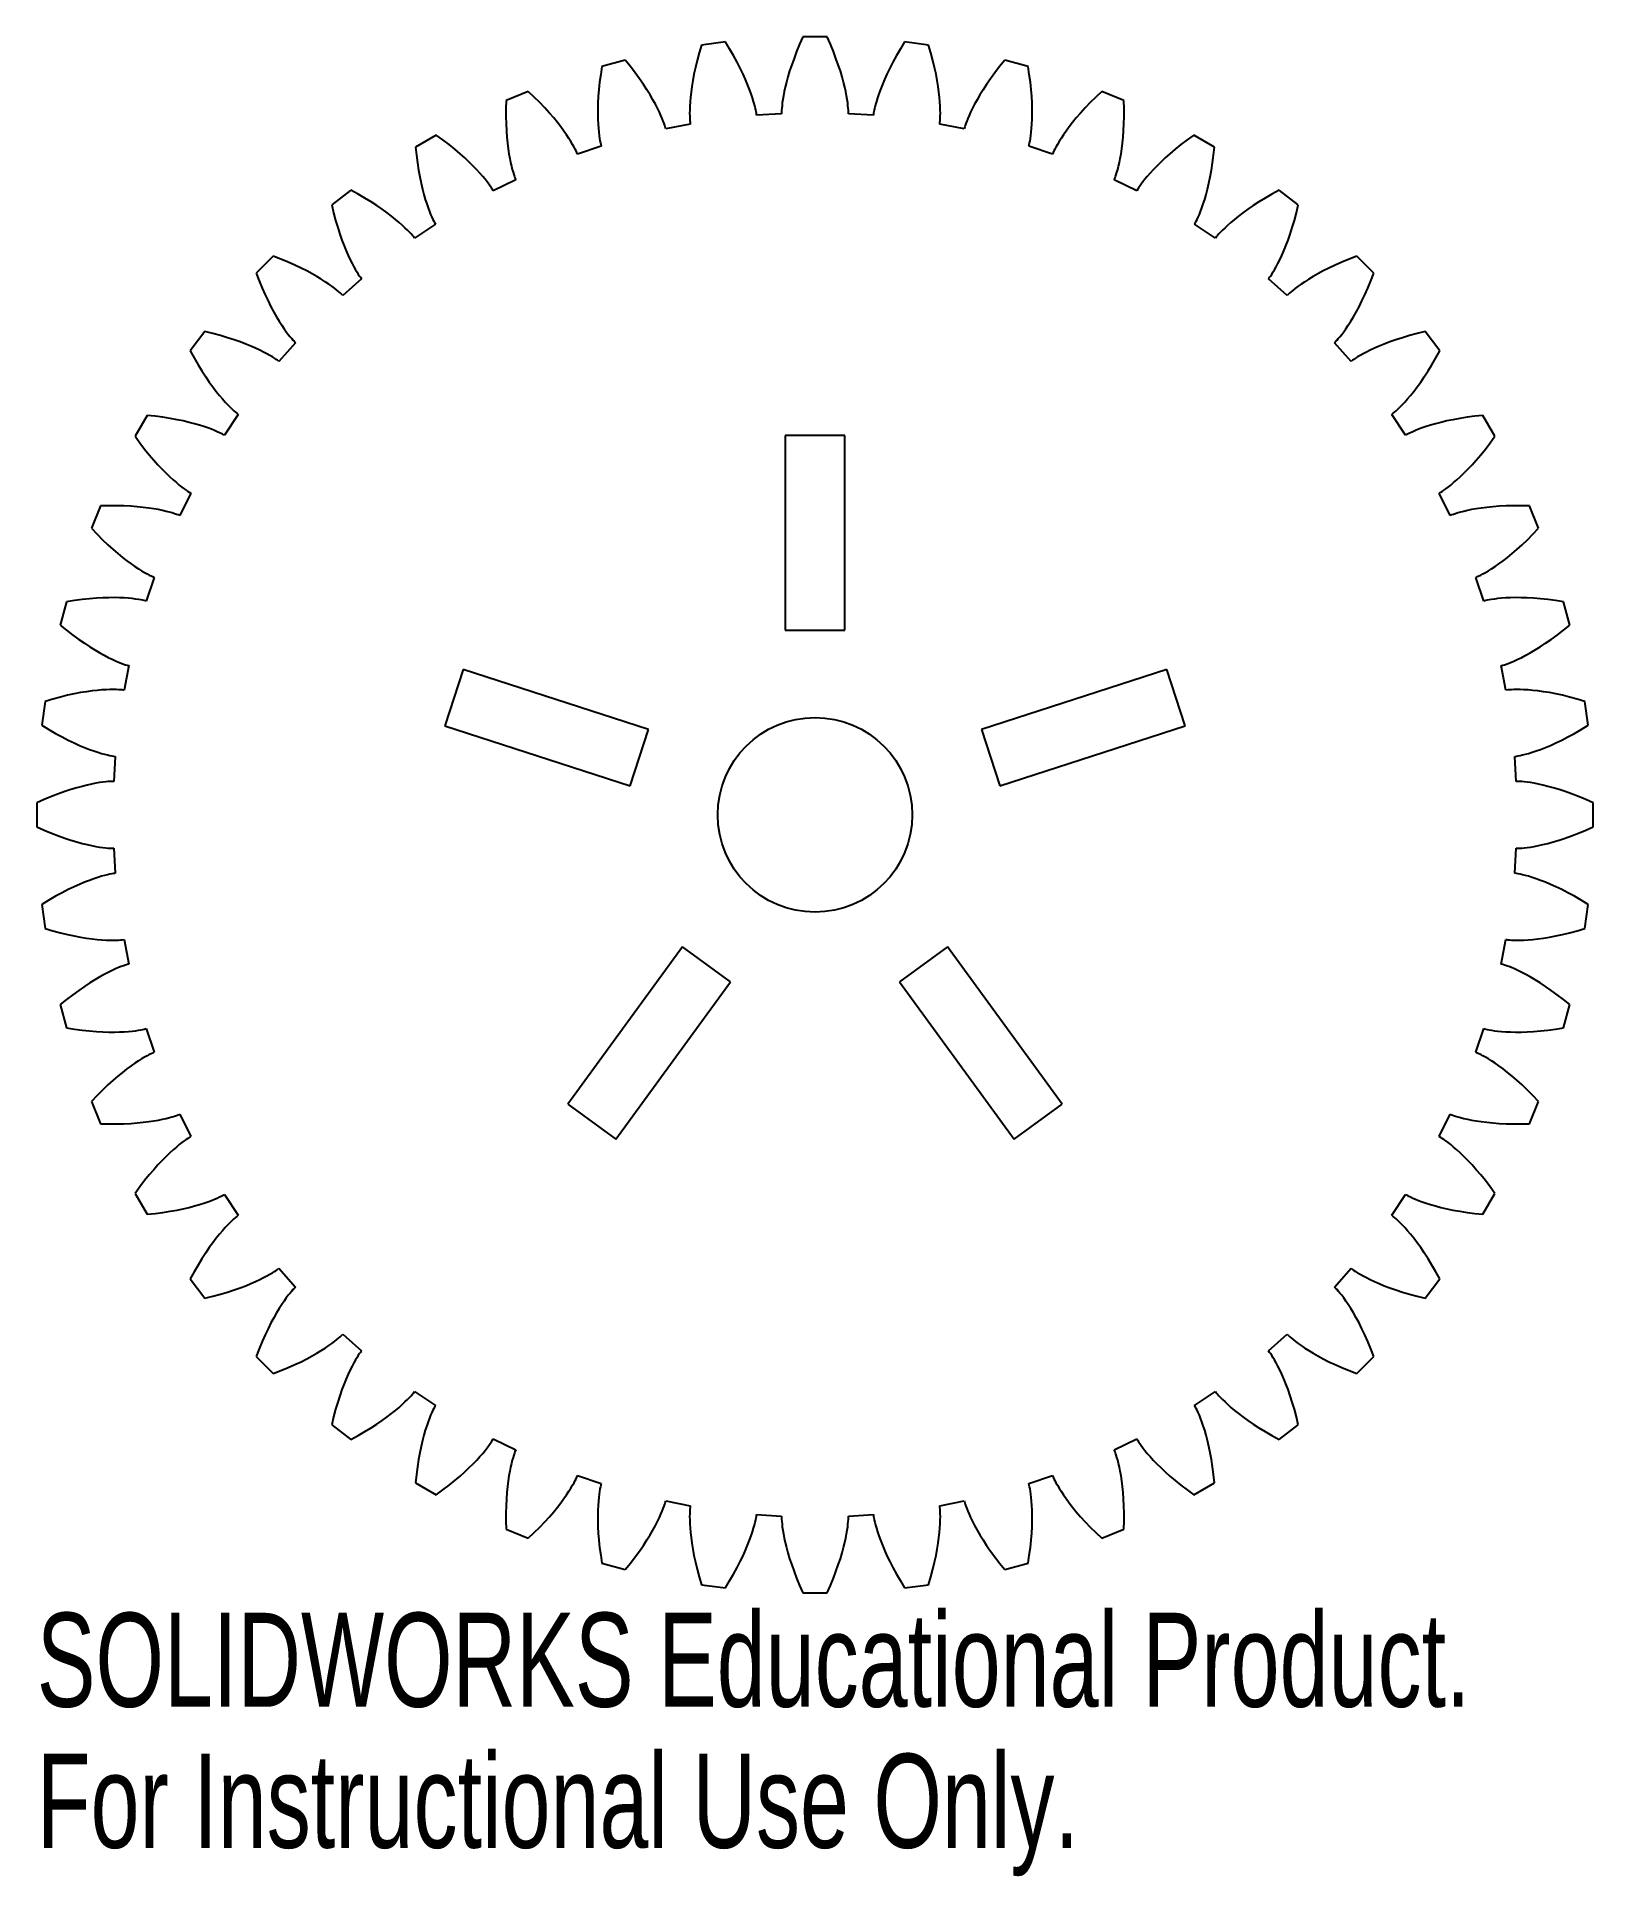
# Model space of a CAD drawing. Header units: millimetres. Extents: x -40 to 40, y -54.6 to 40.
import ezdxf

# ---------------------------------------------------------------- set-up
doc = ezdxf.new("R2010")
doc.units = ezdxf.units.MM
doc.styles.add('SLDTEXTSTYLE0', font='TXT', dxfattribs={"width": 0.7})

msp = doc.modelspace()

# ---------------------------------------------------------------- texts
at = {"color": 7, "linetype": 'Continuous', "char_height": 4.83362, "attachment_point": 1, "style": 'SLDTEXTSTYLE0'}
for s, insert in [('SOLIDWORKS Educational Product.', (-39.995, -41.015)), ('For Instructional Use Only.', (-39.995, -48.265))]:
    msp.add_mtext(s, dxfattribs=dict(at, insert=insert))

# ---------------------------------------------------------------- linework, layer by layer
at = {"color": 7, "linetype": 'Continuous', "lineweight": 25}
for p, q in [((-4.607, 39.734), (-5.833, 39.572)), ((-4.387, 39.373), (-4.607, 39.734)), ((-0.618, 39.995), (-0.79, 39.609)), ((0.618, 39.995), (-0.618, 39.995)), ((0.79, 39.609), (0.618, 39.995)), ((4.607, 39.734), (4.387, 39.373)), ((5.833, 39.572), (4.607, 39.734)), ((-9.754, 38.792), (-10.949, 38.472)), ((-9.488, 38.463), (-9.754, 38.792)), ((-6.057, 38.78), (-6.146, 38.413)), ((-5.953, 39.167), (-6.057, 38.78)), ((-5.833, 39.572), (-5.953, 39.167)), ((-4.186, 39.026), (-4.387, 39.373)), ((-4.006, 38.695), (-4.186, 39.026)), ((-1.079, 38.887), (-1.198, 38.553)), ((-0.943, 39.239), (-1.079, 38.887)), ((-0.79, 39.609), (-0.943, 39.239)), ((0.943, 39.239), (0.79, 39.609)), ((1.079, 38.887), (0.943, 39.239)), ((1.198, 38.553), (1.079, 38.887)), ((4.186, 39.026), (4.006, 38.695)), ((4.387, 39.373), (4.186, 39.026)), ((5.953, 39.167), (5.833, 39.572)), ((6.057, 38.78), (5.953, 39.167)), ((6.146, 38.413), (6.057, 38.78)), ((9.754, 38.792), (9.488, 38.463)), ((10.949, 38.472), (9.754, 38.792)), ((-11.015, 38.054), (-11.067, 37.658)), ((-10.949, 38.472), (-11.015, 38.054)), ((-9.244, 38.146), (-9.488, 38.463)), ((-9.022, 37.841), (-9.244, 38.146)), ((-8.821, 37.549), (-9.022, 37.841)), ((-6.22, 38.067), (-6.282, 37.741)), ((-6.146, 38.413), (-6.22, 38.067)), ((-3.844, 38.379), (-4.006, 38.695)), ((-3.7, 38.081), (-3.844, 38.379)), ((-3.573, 37.799), (-3.7, 38.081)), ((-1.391, 37.942), (-1.466, 37.666)), ((-1.302, 38.238), (-1.391, 37.942)), ((-1.198, 38.553), (-1.302, 38.238)), ((1.302, 38.238), (1.198, 38.553)), ((1.391, 37.942), (1.302, 38.238)), ((1.466, 37.666), (1.391, 37.942)), ((3.7, 38.081), (3.573, 37.799)), ((3.844, 38.379), (3.7, 38.081)), ((4.006, 38.695), (3.844, 38.379)), ((6.22, 38.067), (6.146, 38.413)), ((6.282, 37.741), (6.22, 38.067)), ((9.022, 37.841), (8.821, 37.549)), ((9.244, 38.146), (9.022, 37.841)), ((9.488, 38.463), (9.244, 38.146)), ((11.015, 38.054), (10.949, 38.472)), ((11.067, 37.658), (11.015, 38.054)), ((-14.734, 37.187), (-15.877, 36.714)), ((-14.428, 36.896), (-14.734, 37.187)), ((-14.144, 36.613), (-14.428, 36.896)), ((-11.136, 36.929), (-11.154, 36.598)), ((-11.107, 37.282), (-11.136, 36.929)), ((-11.067, 37.658), (-11.107, 37.282)), ((-8.639, 37.272), (-8.821, 37.549)), ((-8.477, 37.009), (-8.639, 37.272)), ((-8.332, 36.762), (-8.477, 37.009)), ((-6.399, 36.891), (-6.42, 36.652)), ((-6.37, 37.153), (-6.399, 36.891)), ((-6.331, 37.436), (-6.37, 37.153)), ((-6.282, 37.741), (-6.331, 37.436)), ((-3.463, 37.536), (-3.573, 37.799)), ((-3.367, 37.291), (-3.463, 37.536)), ((-3.285, 37.065), (-3.367, 37.291)), ((-3.216, 36.859), (-3.285, 37.065)), ((-1.623, 36.963), (-1.655, 36.772)), ((-1.581, 37.177), (-1.623, 36.963)), ((-1.529, 37.411), (-1.581, 37.177)), ((-1.466, 37.666), (-1.529, 37.411)), ((1.529, 37.411), (1.466, 37.666)), ((1.581, 37.177), (1.529, 37.411)), ((1.623, 36.963), (1.581, 37.177)), ((1.655, 36.772), (1.623, 36.963)), ((3.285, 37.065), (3.216, 36.859)), ((3.367, 37.291), (3.285, 37.065)), ((3.463, 37.536), (3.367, 37.291)), ((3.573, 37.799), (3.463, 37.536)), ((6.331, 37.436), (6.282, 37.741)), ((6.37, 37.153), (6.331, 37.436)), ((6.399, 36.891), (6.37, 37.153)), ((6.42, 36.652), (6.399, 36.891)), ((8.477, 37.009), (8.332, 36.762)), ((8.639, 37.272), (8.477, 37.009)), ((8.821, 37.549), (8.639, 37.272)), ((11.107, 37.282), (11.067, 37.658)), ((11.136, 36.929), (11.107, 37.282)), ((11.154, 36.598), (11.136, 36.929)), ((14.428, 36.896), (14.144, 36.613)), ((14.734, 37.187), (14.428, 36.896)), ((15.877, 36.714), (14.734, 37.187)), ((-15.877, 36.714), (-15.888, 36.291)), ((-15.888, 36.291), (-15.888, 35.891)), ((-13.884, 36.34), (-14.144, 36.613)), ((-13.646, 36.077), (-13.884, 36.34)), ((-13.43, 35.825), (-13.646, 36.077)), ((-11.164, 36.289), (-11.165, 36.003)), ((-11.165, 36.003), (-11.16, 35.74)), ((-11.154, 36.598), (-11.164, 36.289)), ((-8.205, 36.532), (-8.332, 36.762)), ((-8.095, 36.319), (-8.205, 36.532)), ((-8, 36.124), (-8.095, 36.319)), ((-7.919, 35.947), (-8, 36.124)), ((-7.852, 35.789), (-7.919, 35.947)), ((-6.44, 36.241), (-6.442, 36.069)), ((-6.442, 36.069), (-6.44, 35.921)), ((-6.433, 36.435), (-6.44, 36.241)), ((-6.42, 36.652), (-6.433, 36.435)), ((-3.159, 36.673), (-3.216, 36.859)), ((-3.113, 36.508), (-3.159, 36.673)), ((-3.077, 36.364), (-3.113, 36.508)), ((-3.049, 36.241), (-3.077, 36.364)), ((-3.029, 36.14), (-3.049, 36.241)), ((-3.015, 36.061), (-3.029, 36.14)), ((-3.007, 36.005), (-3.015, 36.061)), ((-3.001, 35.959), (-3.007, 36.005)), ((-1.718, 36.043), (-3.001, 35.959)), ((-1.714, 36.226), (-1.718, 36.146)), ((-1.718, 36.146), (-1.718, 36.043)), ((-1.708, 36.329), (-1.714, 36.226)), ((-1.696, 36.454), (-1.708, 36.329)), ((-1.679, 36.602), (-1.696, 36.454)), ((-1.655, 36.772), (-1.679, 36.602)), ((1.679, 36.602), (1.655, 36.772)), ((1.696, 36.454), (1.679, 36.602)), ((1.708, 36.329), (1.696, 36.454)), ((1.714, 36.226), (1.708, 36.329)), ((1.718, 36.146), (1.714, 36.226)), ((1.719, 36.089), (1.718, 36.146)), ((1.718, 36.043), (1.719, 36.089)), ((3.001, 35.959), (1.718, 36.043)), ((3.015, 36.061), (3.001, 35.959)), ((3.029, 36.14), (3.015, 36.061)), ((3.049, 36.241), (3.029, 36.14)), ((3.077, 36.364), (3.049, 36.241)), ((3.113, 36.508), (3.077, 36.364)), ((3.159, 36.673), (3.113, 36.508)), ((3.216, 36.859), (3.159, 36.673)), ((6.433, 36.435), (6.42, 36.652)), ((6.44, 36.241), (6.433, 36.435)), ((6.442, 36.069), (6.44, 36.241)), ((6.44, 35.921), (6.442, 36.069)), ((7.919, 35.947), (7.852, 35.789)), ((8, 36.124), (7.919, 35.947)), ((8.095, 36.319), (8, 36.124)), ((8.205, 36.532), (8.095, 36.319)), ((8.332, 36.762), (8.205, 36.532)), ((11.164, 36.289), (11.154, 36.598)), ((11.16, 35.74), (11.165, 36.003)), ((11.165, 36.003), (11.164, 36.289)), ((13.646, 36.077), (13.43, 35.825)), ((13.884, 36.34), (13.646, 36.077)), ((14.144, 36.613), (13.884, 36.34)), ((15.888, 36.291), (15.877, 36.714)), ((15.888, 35.891), (15.888, 36.291)), ((-15.888, 35.891), (-15.878, 35.514)), ((-15.878, 35.514), (-15.861, 35.16)), ((-15.861, 35.16), (-15.836, 34.829)), ((-13.235, 35.586), (-13.43, 35.825)), ((-13.06, 35.36), (-13.235, 35.586)), ((-12.904, 35.149), (-13.06, 35.36)), ((-12.766, 34.952), (-12.904, 35.149)), ((-11.16, 35.74), (-11.149, 35.501)), ((-11.149, 35.501), (-11.134, 35.284)), ((-11.134, 35.284), (-11.116, 35.09)), ((-11.116, 35.09), (-11.095, 34.92)), ((-7.797, 35.651), (-7.852, 35.789)), ((-7.753, 35.533), (-7.797, 35.651)), ((-7.72, 35.436), (-7.753, 35.533)), ((-7.696, 35.359), (-7.72, 35.436)), ((-7.68, 35.304), (-7.696, 35.359)), ((-7.669, 35.26), (-7.68, 35.304)), ((-6.408, 35.511), (-7.669, 35.26)), ((-6.44, 35.921), (-6.435, 35.795)), ((-6.435, 35.795), (-6.428, 35.692)), ((-6.428, 35.692), (-6.421, 35.613)), ((-6.421, 35.613), (-6.408, 35.511)), ((6.408, 35.511), (6.415, 35.556)), ((7.669, 35.26), (6.408, 35.511)), ((6.415, 35.556), (6.421, 35.613)), ((6.421, 35.613), (6.428, 35.692)), ((6.428, 35.692), (6.435, 35.795)), ((6.435, 35.795), (6.44, 35.921)), ((7.696, 35.359), (7.669, 35.26)), ((7.72, 35.436), (7.696, 35.359)), ((7.753, 35.533), (7.72, 35.436)), ((7.797, 35.651), (7.753, 35.533)), ((7.852, 35.789), (7.797, 35.651)), ((11.095, 34.92), (11.116, 35.09)), ((11.116, 35.09), (11.134, 35.284)), ((11.134, 35.284), (11.149, 35.501)), ((11.149, 35.501), (11.16, 35.74)), ((12.904, 35.149), (12.766, 34.952)), ((13.06, 35.36), (12.904, 35.149)), ((13.235, 35.586), (13.06, 35.36)), ((13.43, 35.825), (13.235, 35.586)), ((15.836, 34.829), (15.861, 35.16)), ((15.861, 35.16), (15.878, 35.514)), ((15.878, 35.514), (15.888, 35.891)), ((-19.462, 34.946), (-20.533, 34.328)), ((-20.533, 34.328), (-20.489, 33.907)), ((-19.12, 34.697), (-19.462, 34.946)), ((-18.802, 34.454), (-19.12, 34.697)), ((-18.509, 34.216), (-18.802, 34.454)), ((-18.239, 33.987), (-18.509, 34.216)), ((-15.836, 34.829), (-15.805, 34.522)), ((-15.805, 34.522), (-15.769, 34.238)), ((-15.769, 34.238), (-15.73, 33.978)), ((-12.646, 34.771), (-12.766, 34.952)), ((-12.543, 34.606), (-12.646, 34.771)), ((-12.456, 34.458), (-12.543, 34.606)), ((-12.383, 34.328), (-12.456, 34.458)), ((-12.325, 34.217), (-12.383, 34.328)), ((-12.279, 34.125), (-12.325, 34.217)), ((-12.246, 34.052), (-12.279, 34.125)), ((-12.223, 34), (-12.246, 34.052)), ((-10.988, 34.37), (-12.206, 33.957)), ((-11.095, 34.92), (-11.073, 34.773)), ((-11.073, 34.773), (-11.052, 34.649)), ((-11.052, 34.649), (-11.032, 34.548)), ((-11.032, 34.548), (-11.015, 34.47)), ((-11.015, 34.47), (-10.988, 34.37)), ((10.988, 34.37), (11.001, 34.414)), ((12.206, 33.957), (10.988, 34.37)), ((11.001, 34.414), (11.015, 34.47)), ((11.015, 34.47), (11.032, 34.548)), ((11.032, 34.548), (11.052, 34.649)), ((11.052, 34.649), (11.073, 34.773)), ((11.073, 34.773), (11.095, 34.92)), ((12.246, 34.052), (12.206, 33.957)), ((12.279, 34.125), (12.246, 34.052)), ((12.325, 34.217), (12.279, 34.125)), ((12.383, 34.328), (12.325, 34.217)), ((12.456, 34.458), (12.383, 34.328)), ((12.543, 34.606), (12.456, 34.458)), ((12.646, 34.771), (12.543, 34.606)), ((12.766, 34.952), (12.646, 34.771)), ((15.73, 33.978), (15.769, 34.238)), ((15.769, 34.238), (15.805, 34.522)), ((15.805, 34.522), (15.836, 34.829)), ((18.509, 34.216), (18.239, 33.987)), ((18.802, 34.454), (18.509, 34.216)), ((19.12, 34.697), (18.802, 34.454)), ((19.462, 34.946), (19.12, 34.697)), ((20.533, 34.328), (19.462, 34.946)), ((20.489, 33.907), (20.533, 34.328)), ((-20.489, 33.907), (-20.436, 33.51)), ((-20.436, 33.51), (-20.378, 33.137)), ((-20.378, 33.137), (-20.314, 32.789)), ((-17.991, 33.766), (-18.239, 33.987)), ((-17.767, 33.554), (-17.991, 33.766)), ((-17.563, 33.353), (-17.767, 33.554)), ((-17.381, 33.164), (-17.563, 33.353)), ((-17.219, 32.986), (-17.381, 33.164)), ((-15.73, 33.978), (-15.688, 33.742)), ((-15.688, 33.742), (-15.644, 33.529)), ((-15.644, 33.529), (-15.601, 33.339)), ((-15.601, 33.339), (-15.558, 33.173)), ((-15.558, 33.173), (-15.517, 33.03)), ((-12.206, 33.957), (-12.223, 34)), ((15.517, 33.03), (15.558, 33.173)), ((15.558, 33.173), (15.601, 33.339)), ((15.601, 33.339), (15.644, 33.529)), ((15.644, 33.529), (15.688, 33.742)), ((15.688, 33.742), (15.73, 33.978)), ((17.381, 33.164), (17.219, 32.986)), ((17.563, 33.353), (17.381, 33.164)), ((17.767, 33.554), (17.563, 33.353)), ((17.991, 33.766), (17.767, 33.554)), ((18.239, 33.987), (17.991, 33.766)), ((20.314, 32.789), (20.378, 33.137)), ((20.378, 33.137), (20.436, 33.51)), ((20.436, 33.51), (20.489, 33.907)), ((-20.314, 32.789), (-20.246, 32.464)), ((-20.246, 32.464), (-20.176, 32.163)), ((-20.176, 32.163), (-20.103, 31.887)), ((-17.077, 32.822), (-17.219, 32.986)), ((-16.953, 32.672), (-17.077, 32.822)), ((-16.847, 32.538), (-16.953, 32.672)), ((-16.758, 32.418), (-16.847, 32.538)), ((-16.686, 32.316), (-16.758, 32.418)), ((-16.628, 32.23), (-16.686, 32.316)), ((-16.585, 32.162), (-16.628, 32.23)), ((-16.556, 32.113), (-16.585, 32.162)), ((-15.38, 32.642), (-16.534, 32.073)), ((-15.517, 33.03), (-15.48, 32.91)), ((-15.48, 32.91), (-15.447, 32.813)), ((-15.447, 32.813), (-15.42, 32.737)), ((-15.42, 32.737), (-15.38, 32.642)), ((15.38, 32.642), (15.398, 32.684)), ((16.534, 32.073), (15.38, 32.642)), ((15.398, 32.684), (15.42, 32.737)), ((15.42, 32.737), (15.447, 32.813)), ((15.447, 32.813), (15.48, 32.91)), ((15.48, 32.91), (15.517, 33.03)), ((16.585, 32.162), (16.534, 32.073)), ((16.628, 32.23), (16.585, 32.162)), ((16.686, 32.316), (16.628, 32.23)), ((16.758, 32.418), (16.686, 32.316)), ((16.847, 32.538), (16.758, 32.418)), ((16.953, 32.672), (16.847, 32.538)), ((17.077, 32.822), (16.953, 32.672)), ((17.219, 32.986), (17.077, 32.822)), ((20.103, 31.887), (20.176, 32.163)), ((20.176, 32.163), (20.246, 32.464)), ((20.246, 32.464), (20.314, 32.789)), ((-23.857, 32.107), (-24.838, 31.354)), ((-24.838, 31.354), (-24.739, 30.943)), ((-23.485, 31.905), (-23.857, 32.107)), ((-23.139, 31.705), (-23.485, 31.905)), ((-22.817, 31.508), (-23.139, 31.705)), ((-22.519, 31.316), (-22.817, 31.508)), ((-22.245, 31.129), (-22.519, 31.316)), ((-20.103, 31.887), (-20.03, 31.634)), ((-20.03, 31.634), (-19.958, 31.405)), ((-19.958, 31.405), (-19.887, 31.2)), ((-16.534, 32.073), (-16.556, 32.113)), ((19.887, 31.2), (19.958, 31.405)), ((19.958, 31.405), (20.03, 31.634)), ((20.03, 31.634), (20.103, 31.887)), ((22.519, 31.316), (22.245, 31.129)), ((22.817, 31.508), (22.519, 31.316)), ((23.139, 31.705), (22.817, 31.508)), ((23.485, 31.905), (23.139, 31.705)), ((23.857, 32.107), (23.485, 31.905)), ((24.838, 31.354), (23.857, 32.107)), ((24.739, 30.943), (24.838, 31.354)), ((-24.739, 30.943), (-24.636, 30.556)), ((-24.636, 30.556), (-24.529, 30.194)), ((-21.994, 30.948), (-22.245, 31.129)), ((-21.767, 30.775), (-21.994, 30.948)), ((-21.561, 30.611), (-21.767, 30.775)), ((-21.377, 30.457), (-21.561, 30.611)), ((-21.215, 30.313), (-21.377, 30.457)), ((-21.072, 30.18), (-21.215, 30.313)), ((-19.509, 30.355), (-20.579, 29.641)), ((-19.887, 31.2), (-19.819, 31.018)), ((-19.819, 31.018), (-19.755, 30.859)), ((-19.755, 30.859), (-19.696, 30.722)), ((-19.696, 30.722), (-19.643, 30.608)), ((-19.643, 30.608), (-19.598, 30.516)), ((-19.598, 30.516), (-19.561, 30.445)), ((-19.561, 30.445), (-19.509, 30.355)), ((19.509, 30.355), (19.533, 30.395)), ((20.579, 29.641), (19.509, 30.355)), ((19.533, 30.395), (19.561, 30.445)), ((19.561, 30.445), (19.598, 30.516)), ((19.598, 30.516), (19.643, 30.608)), ((19.643, 30.608), (19.696, 30.722)), ((19.696, 30.722), (19.755, 30.859)), ((19.755, 30.859), (19.819, 31.018)), ((19.819, 31.018), (19.887, 31.2)), ((21.215, 30.313), (21.072, 30.18)), ((21.377, 30.457), (21.215, 30.313)), ((21.561, 30.611), (21.377, 30.457)), ((21.767, 30.775), (21.561, 30.611)), ((21.994, 30.948), (21.767, 30.775)), ((22.245, 31.129), (21.994, 30.948)), ((24.529, 30.194), (24.636, 30.556)), ((24.636, 30.556), (24.739, 30.943)), ((-24.529, 30.194), (-24.42, 29.857)), ((-24.42, 29.857), (-24.311, 29.544)), ((-24.311, 29.544), (-24.201, 29.255)), ((-20.95, 30.06), (-21.072, 30.18)), ((-20.846, 29.954), (-20.95, 30.06)), ((-20.761, 29.861), (-20.846, 29.954)), ((-20.693, 29.784), (-20.761, 29.861)), ((-20.642, 29.722), (-20.693, 29.784)), ((-20.606, 29.678), (-20.642, 29.722)), ((-20.579, 29.641), (-20.606, 29.678)), ((20.642, 29.722), (20.579, 29.641)), ((20.693, 29.784), (20.642, 29.722)), ((20.761, 29.861), (20.693, 29.784)), ((20.846, 29.954), (20.761, 29.861)), ((20.95, 30.06), (20.846, 29.954)), ((21.072, 30.18), (20.95, 30.06)), ((24.201, 29.255), (24.311, 29.544)), ((24.311, 29.544), (24.42, 29.857)), ((24.42, 29.857), (24.529, 30.194)), ((-27.844, 28.718), (-28.718, 27.844)), ((-27.449, 28.566), (-27.844, 28.718)), ((-27.079, 28.413), (-27.449, 28.566)), ((-26.734, 28.26), (-27.079, 28.413)), ((-24.201, 29.255), (-24.093, 28.99)), ((-24.093, 28.99), (-23.988, 28.749)), ((-23.988, 28.749), (-23.886, 28.532)), ((-23.886, 28.532), (-23.789, 28.337)), ((23.789, 28.337), (23.886, 28.532)), ((23.886, 28.532), (23.988, 28.749)), ((23.988, 28.749), (24.093, 28.99)), ((24.093, 28.99), (24.201, 29.255)), ((27.079, 28.413), (26.734, 28.26)), ((27.449, 28.566), (27.079, 28.413)), ((27.844, 28.718), (27.449, 28.566)), ((28.718, 27.844), (27.844, 28.718)), ((-28.718, 27.844), (-28.566, 27.449)), ((-28.566, 27.449), (-28.413, 27.079)), ((-26.414, 28.108), (-26.734, 28.26)), ((-26.118, 27.959), (-26.414, 28.108)), ((-25.846, 27.813), (-26.118, 27.959)), ((-25.597, 27.671), (-25.846, 27.813)), ((-25.372, 27.535), (-25.597, 27.671)), ((-25.17, 27.406), (-25.372, 27.535)), ((-23.305, 27.549), (-24.272, 26.701)), ((-23.789, 28.337), (-23.698, 28.166)), ((-23.698, 28.166), (-23.614, 28.016)), ((-23.614, 28.016), (-23.538, 27.888)), ((-23.538, 27.888), (-23.47, 27.782)), ((-23.47, 27.782), (-23.413, 27.696)), ((-23.413, 27.696), (-23.367, 27.631)), ((-23.367, 27.631), (-23.305, 27.549)), ((23.305, 27.549), (23.333, 27.585)), ((24.272, 26.701), (23.305, 27.549)), ((23.333, 27.585), (23.367, 27.631)), ((23.367, 27.631), (23.413, 27.696)), ((23.413, 27.696), (23.47, 27.782)), ((23.47, 27.782), (23.538, 27.888)), ((23.538, 27.888), (23.614, 28.016)), ((23.614, 28.016), (23.698, 28.166)), ((23.698, 28.166), (23.789, 28.337)), ((25.372, 27.535), (25.17, 27.406)), ((25.597, 27.671), (25.372, 27.535)), ((25.846, 27.813), (25.597, 27.671)), ((26.118, 27.959), (25.846, 27.813)), ((26.414, 28.108), (26.118, 27.959)), ((26.734, 28.26), (26.414, 28.108)), ((28.413, 27.079), (28.566, 27.449)), ((28.566, 27.449), (28.718, 27.844)), ((-28.413, 27.079), (-28.26, 26.734)), ((-28.26, 26.734), (-28.108, 26.414)), ((-24.99, 27.284), (-25.17, 27.406)), ((-24.831, 27.172), (-24.99, 27.284)), ((-24.694, 27.069), (-24.831, 27.172)), ((-24.578, 26.976), (-24.694, 27.069)), ((-24.481, 26.896), (-24.578, 26.976)), ((-24.403, 26.828), (-24.481, 26.896)), ((-24.345, 26.774), (-24.403, 26.828)), ((-24.272, 26.701), (-24.345, 26.774)), ((24.345, 26.774), (24.272, 26.701)), ((24.403, 26.828), (24.345, 26.774)), ((24.481, 26.896), (24.403, 26.828)), ((24.578, 26.976), (24.481, 26.896)), ((24.694, 27.069), (24.578, 26.976)), ((24.831, 27.172), (24.694, 27.069)), ((24.99, 27.284), (24.831, 27.172)), ((25.17, 27.406), (24.99, 27.284)), ((28.108, 26.414), (28.26, 26.734)), ((28.26, 26.734), (28.413, 27.079)), ((-28.108, 26.414), (-27.959, 26.118)), ((-27.959, 26.118), (-27.813, 25.846)), ((-27.813, 25.846), (-27.671, 25.597)), ((-27.671, 25.597), (-27.535, 25.372)), ((27.535, 25.372), (27.671, 25.597)), ((27.671, 25.597), (27.813, 25.846)), ((27.813, 25.846), (27.959, 26.118)), ((27.959, 26.118), (28.108, 26.414)), ((-31.354, 24.838), (-32.107, 23.857)), ((-30.943, 24.739), (-31.354, 24.838)), ((-30.556, 24.636), (-30.943, 24.739)), ((-30.194, 24.529), (-30.556, 24.636)), ((-27.535, 25.372), (-27.406, 25.17)), ((-27.406, 25.17), (-27.284, 24.99)), ((-27.284, 24.99), (-27.172, 24.831)), ((-27.172, 24.831), (-27.069, 24.694)), ((-27.069, 24.694), (-26.976, 24.578)), ((26.976, 24.578), (27.069, 24.694)), ((27.069, 24.694), (27.172, 24.831)), ((27.172, 24.831), (27.284, 24.99)), ((27.284, 24.99), (27.406, 25.17)), ((27.406, 25.17), (27.535, 25.372)), ((30.556, 24.636), (30.194, 24.529)), ((30.943, 24.739), (30.556, 24.636)), ((31.354, 24.838), (30.943, 24.739)), ((32.107, 23.857), (31.354, 24.838)), ((-32.107, 23.857), (-31.905, 23.485)), ((-29.857, 24.42), (-30.194, 24.529)), ((-29.544, 24.311), (-29.857, 24.42)), ((-29.255, 24.201), (-29.544, 24.311)), ((-28.99, 24.093), (-29.255, 24.201)), ((-28.749, 23.988), (-28.99, 24.093)), ((-28.532, 23.886), (-28.749, 23.988)), ((-28.337, 23.789), (-28.532, 23.886)), ((-28.166, 23.698), (-28.337, 23.789)), ((-28.016, 23.614), (-28.166, 23.698)), ((-26.701, 24.272), (-27.549, 23.305)), ((-26.976, 24.578), (-26.896, 24.481)), ((-26.896, 24.481), (-26.828, 24.403)), ((-26.828, 24.403), (-26.774, 24.345)), ((-26.774, 24.345), (-26.701, 24.272)), ((26.701, 24.272), (26.774, 24.345)), ((27.549, 23.305), (26.701, 24.272)), ((26.774, 24.345), (26.828, 24.403)), ((26.828, 24.403), (26.896, 24.481)), ((26.896, 24.481), (26.976, 24.578)), ((28.166, 23.698), (28.016, 23.614)), ((28.337, 23.789), (28.166, 23.698)), ((28.532, 23.886), (28.337, 23.789)), ((28.749, 23.988), (28.532, 23.886)), ((28.99, 24.093), (28.749, 23.988)), ((29.255, 24.201), (28.99, 24.093)), ((29.544, 24.311), (29.255, 24.201)), ((29.857, 24.42), (29.544, 24.311)), ((30.194, 24.529), (29.857, 24.42)), ((31.905, 23.485), (32.107, 23.857)), ((-31.905, 23.485), (-31.705, 23.139)), ((-31.705, 23.139), (-31.508, 22.817)), ((-31.508, 22.817), (-31.316, 22.519)), ((-27.888, 23.538), (-28.016, 23.614)), ((-27.782, 23.47), (-27.888, 23.538)), ((-27.696, 23.413), (-27.782, 23.47)), ((-27.631, 23.367), (-27.696, 23.413)), ((-27.585, 23.333), (-27.631, 23.367)), ((-27.549, 23.305), (-27.585, 23.333)), ((27.631, 23.367), (27.549, 23.305)), ((27.696, 23.413), (27.631, 23.367)), ((27.782, 23.47), (27.696, 23.413)), ((27.888, 23.538), (27.782, 23.47)), ((28.016, 23.614), (27.888, 23.538)), ((31.316, 22.519), (31.508, 22.817)), ((31.508, 22.817), (31.705, 23.139)), ((31.705, 23.139), (31.905, 23.485)), ((-31.316, 22.519), (-31.129, 22.245)), ((-31.129, 22.245), (-30.948, 21.994)), ((-30.948, 21.994), (-30.775, 21.767)), ((-30.775, 21.767), (-30.611, 21.561)), ((30.611, 21.561), (30.775, 21.767)), ((30.775, 21.767), (30.948, 21.994)), ((30.948, 21.994), (31.129, 22.245)), ((31.129, 22.245), (31.316, 22.519)), ((-30.611, 21.561), (-30.457, 21.377)), ((-30.457, 21.377), (-30.313, 21.215)), ((-30.313, 21.215), (-30.18, 21.072)), ((-30.18, 21.072), (-30.06, 20.95)), ((-30.06, 20.95), (-29.954, 20.846)), ((-29.954, 20.846), (-29.861, 20.761)), ((29.861, 20.761), (29.954, 20.846)), ((29.954, 20.846), (30.06, 20.95)), ((30.06, 20.95), (30.18, 21.072)), ((30.18, 21.072), (30.313, 21.215)), ((30.313, 21.215), (30.457, 21.377)), ((30.457, 21.377), (30.611, 21.561)), ((-34.328, 20.533), (-34.946, 19.462)), ((-33.907, 20.489), (-34.328, 20.533)), ((-33.51, 20.436), (-33.907, 20.489)), ((-33.137, 20.378), (-33.51, 20.436)), ((-32.789, 20.314), (-33.137, 20.378)), ((-32.464, 20.246), (-32.789, 20.314)), ((-32.163, 20.176), (-32.464, 20.246)), ((-31.887, 20.103), (-32.163, 20.176)), ((-31.634, 20.03), (-31.887, 20.103)), ((-31.405, 19.958), (-31.634, 20.03)), ((-31.2, 19.887), (-31.405, 19.958)), ((-31.018, 19.819), (-31.2, 19.887)), ((-29.641, 20.579), (-30.355, 19.509)), ((-29.861, 20.761), (-29.784, 20.693)), ((-29.784, 20.693), (-29.722, 20.642)), ((-29.722, 20.642), (-29.641, 20.579)), ((29.641, 20.579), (29.678, 20.606)), ((30.355, 19.509), (29.641, 20.579)), ((29.678, 20.606), (29.722, 20.642)), ((29.722, 20.642), (29.784, 20.693)), ((29.784, 20.693), (29.861, 20.761)), ((31.2, 19.887), (31.018, 19.819)), ((31.405, 19.958), (31.2, 19.887)), ((31.634, 20.03), (31.405, 19.958)), ((31.887, 20.103), (31.634, 20.03)), ((32.163, 20.176), (31.887, 20.103)), ((32.464, 20.246), (32.163, 20.176)), ((32.789, 20.314), (32.464, 20.246)), ((33.137, 20.378), (32.789, 20.314)), ((33.51, 20.436), (33.137, 20.378)), ((33.907, 20.489), (33.51, 20.436)), ((34.328, 20.533), (33.907, 20.489)), ((34.946, 19.462), (34.328, 20.533)), ((-34.946, 19.462), (-34.697, 19.12)), ((-34.697, 19.12), (-34.454, 18.802)), ((-30.859, 19.755), (-31.018, 19.819)), ((-30.722, 19.696), (-30.859, 19.755)), ((-30.608, 19.643), (-30.722, 19.696)), ((-30.516, 19.598), (-30.608, 19.643)), ((-30.445, 19.561), (-30.516, 19.598)), ((-30.395, 19.533), (-30.445, 19.561)), ((-30.355, 19.509), (-30.395, 19.533)), ((1.525, 19.5), (-1.525, 19.5)), ((-1.525, 19.5), (-1.525, 9.5)), ((1.525, 9.5), (1.525, 19.5)), ((30.445, 19.561), (30.355, 19.509)), ((30.516, 19.598), (30.445, 19.561)), ((30.608, 19.643), (30.516, 19.598)), ((30.722, 19.696), (30.608, 19.643)), ((30.859, 19.755), (30.722, 19.696)), ((31.018, 19.819), (30.859, 19.755)), ((34.454, 18.802), (34.697, 19.12)), ((34.697, 19.12), (34.946, 19.462)), ((-34.454, 18.802), (-34.216, 18.509)), ((-34.216, 18.509), (-33.987, 18.239)), ((-33.987, 18.239), (-33.766, 17.991)), ((-33.766, 17.991), (-33.554, 17.767)), ((33.554, 17.767), (33.766, 17.991)), ((33.766, 17.991), (33.987, 18.239)), ((33.987, 18.239), (34.216, 18.509)), ((34.216, 18.509), (34.454, 18.802)), ((-33.554, 17.767), (-33.353, 17.563)), ((-33.353, 17.563), (-33.164, 17.381)), ((-33.164, 17.381), (-32.986, 17.219)), ((-32.986, 17.219), (-32.822, 17.077)), ((-32.822, 17.077), (-32.672, 16.953)), ((32.672, 16.953), (32.822, 17.077)), ((32.822, 17.077), (32.986, 17.219)), ((32.986, 17.219), (33.164, 17.381)), ((33.164, 17.381), (33.353, 17.563)), ((33.353, 17.563), (33.554, 17.767)), ((-32.672, 16.953), (-32.538, 16.847)), ((-32.073, 16.534), (-32.642, 15.38)), ((-32.538, 16.847), (-32.418, 16.758)), ((-32.418, 16.758), (-32.316, 16.686)), ((-32.316, 16.686), (-32.23, 16.628)), ((-32.23, 16.628), (-32.162, 16.585)), ((-32.162, 16.585), (-32.073, 16.534)), ((32.073, 16.534), (32.113, 16.556)), ((32.642, 15.38), (32.073, 16.534)), ((32.113, 16.556), (32.162, 16.585)), ((32.162, 16.585), (32.23, 16.628)), ((32.23, 16.628), (32.316, 16.686)), ((32.316, 16.686), (32.418, 16.758)), ((32.418, 16.758), (32.538, 16.847)), ((32.538, 16.847), (32.672, 16.953)), ((-36.714, 15.877), (-37.187, 14.734)), ((-36.291, 15.888), (-36.714, 15.877)), ((-35.891, 15.888), (-36.291, 15.888)), ((-35.514, 15.878), (-35.891, 15.888)), ((-35.16, 15.861), (-35.514, 15.878)), ((-34.829, 15.836), (-35.16, 15.861)), ((-34.522, 15.805), (-34.829, 15.836)), ((-34.238, 15.769), (-34.522, 15.805)), ((-33.978, 15.73), (-34.238, 15.769)), ((-33.742, 15.688), (-33.978, 15.73)), ((-33.529, 15.644), (-33.742, 15.688)), ((-33.339, 15.601), (-33.529, 15.644)), ((-33.173, 15.558), (-33.339, 15.601)), ((-33.03, 15.517), (-33.173, 15.558)), ((-32.91, 15.48), (-33.03, 15.517)), ((-32.813, 15.447), (-32.91, 15.48)), ((-32.737, 15.42), (-32.813, 15.447)), ((-32.684, 15.398), (-32.737, 15.42)), ((-32.642, 15.38), (-32.684, 15.398)), ((32.737, 15.42), (32.642, 15.38)), ((32.813, 15.447), (32.737, 15.42)), ((32.91, 15.48), (32.813, 15.447)), ((33.03, 15.517), (32.91, 15.48)), ((33.173, 15.558), (33.03, 15.517)), ((33.339, 15.601), (33.173, 15.558)), ((33.529, 15.644), (33.339, 15.601)), ((33.742, 15.688), (33.529, 15.644)), ((33.978, 15.73), (33.742, 15.688)), ((34.238, 15.769), (33.978, 15.73)), ((34.522, 15.805), (34.238, 15.769)), ((34.829, 15.836), (34.522, 15.805)), ((35.16, 15.861), (34.829, 15.836)), ((35.514, 15.878), (35.16, 15.861)), ((35.891, 15.888), (35.514, 15.878)), ((36.291, 15.888), (35.891, 15.888)), ((36.714, 15.877), (36.291, 15.888)), ((37.187, 14.734), (36.714, 15.877)), ((-37.187, 14.734), (-36.896, 14.428)), ((-36.896, 14.428), (-36.613, 14.144)), ((36.613, 14.144), (36.896, 14.428)), ((36.896, 14.428), (37.187, 14.734)), ((-36.613, 14.144), (-36.34, 13.884)), ((-36.34, 13.884), (-36.077, 13.646)), ((-36.077, 13.646), (-35.825, 13.43)), ((-35.825, 13.43), (-35.586, 13.235)), ((35.586, 13.235), (35.825, 13.43)), ((35.825, 13.43), (36.077, 13.646)), ((36.077, 13.646), (36.34, 13.884)), ((36.34, 13.884), (36.613, 14.144)), ((-35.586, 13.235), (-35.36, 13.06)), ((-35.36, 13.06), (-35.149, 12.904)), ((-35.149, 12.904), (-34.952, 12.766)), ((-34.952, 12.766), (-34.771, 12.646)), ((-34.771, 12.646), (-34.606, 12.543)), ((-34.606, 12.543), (-34.458, 12.456)), ((-34.458, 12.456), (-34.328, 12.383)), ((-34.328, 12.383), (-34.217, 12.325)), ((-34.217, 12.325), (-34.125, 12.279)), ((34.125, 12.279), (34.217, 12.325)), ((34.217, 12.325), (34.328, 12.383)), ((34.328, 12.383), (34.458, 12.456)), ((34.458, 12.456), (34.606, 12.543)), ((34.606, 12.543), (34.771, 12.646)), ((34.771, 12.646), (34.952, 12.766)), ((34.952, 12.766), (35.149, 12.904)), ((35.149, 12.904), (35.36, 13.06)), ((35.36, 13.06), (35.586, 13.235)), ((-33.957, 12.206), (-34.37, 10.988)), ((-34.125, 12.279), (-34.052, 12.246)), ((-34.052, 12.246), (-33.957, 12.206)), ((33.957, 12.206), (34, 12.223)), ((34.37, 10.988), (33.957, 12.206)), ((34, 12.223), (34.052, 12.246)), ((34.052, 12.246), (34.125, 12.279)), ((-38.472, 10.949), (-38.792, 9.754)), ((-38.054, 11.015), (-38.472, 10.949)), ((-37.658, 11.067), (-38.054, 11.015)), ((-37.282, 11.107), (-37.658, 11.067)), ((-36.929, 11.136), (-37.282, 11.107)), ((-36.598, 11.154), (-36.929, 11.136)), ((-36.289, 11.164), (-36.598, 11.154)), ((-36.003, 11.165), (-36.289, 11.164)), ((-35.74, 11.16), (-36.003, 11.165)), ((-35.501, 11.149), (-35.74, 11.16)), ((-35.284, 11.134), (-35.501, 11.149)), ((-35.09, 11.116), (-35.284, 11.134)), ((-34.92, 11.095), (-35.09, 11.116)), ((-34.773, 11.073), (-34.92, 11.095)), ((-34.649, 11.052), (-34.773, 11.073)), ((-34.548, 11.032), (-34.649, 11.052)), ((-34.47, 11.015), (-34.548, 11.032)), ((-34.414, 11.001), (-34.47, 11.015)), ((-34.37, 10.988), (-34.414, 11.001)), ((34.47, 11.015), (34.37, 10.988)), ((34.548, 11.032), (34.47, 11.015)), ((34.649, 11.052), (34.548, 11.032)), ((34.773, 11.073), (34.649, 11.052)), ((34.92, 11.095), (34.773, 11.073)), ((35.09, 11.116), (34.92, 11.095)), ((35.284, 11.134), (35.09, 11.116)), ((35.501, 11.149), (35.284, 11.134)), ((35.74, 11.16), (35.501, 11.149)), ((36.003, 11.165), (35.74, 11.16)), ((36.289, 11.164), (36.003, 11.165)), ((36.598, 11.154), (36.289, 11.164)), ((36.929, 11.136), (36.598, 11.154)), ((37.282, 11.107), (36.929, 11.136)), ((37.658, 11.067), (37.282, 11.107)), ((38.054, 11.015), (37.658, 11.067)), ((38.472, 10.949), (38.054, 11.015)), ((38.792, 9.754), (38.472, 10.949)), ((-38.792, 9.754), (-38.463, 9.488)), ((-38.463, 9.488), (-38.146, 9.244)), ((-1.525, 9.5), (1.525, 9.5)), ((38.146, 9.244), (38.463, 9.488)), ((38.463, 9.488), (38.792, 9.754)), ((-38.146, 9.244), (-37.841, 9.022)), ((-37.841, 9.022), (-37.549, 8.821)), ((-37.549, 8.821), (-37.272, 8.639)), ((-37.272, 8.639), (-37.009, 8.477)), ((37.009, 8.477), (37.272, 8.639)), ((37.272, 8.639), (37.549, 8.821)), ((37.549, 8.821), (37.841, 9.022)), ((37.841, 9.022), (38.146, 9.244)), ((-37.009, 8.477), (-36.762, 8.332)), ((-36.762, 8.332), (-36.532, 8.205)), ((-36.532, 8.205), (-36.319, 8.095)), ((-36.319, 8.095), (-36.124, 8)), ((-36.124, 8), (-35.947, 7.919)), ((-35.947, 7.919), (-35.789, 7.852)), ((-35.789, 7.852), (-35.651, 7.797)), ((-35.651, 7.797), (-35.533, 7.753)), ((-35.533, 7.753), (-35.436, 7.72)), ((-35.26, 7.669), (-35.511, 6.408)), ((-35.436, 7.72), (-35.359, 7.696)), ((-35.359, 7.696), (-35.26, 7.669)), ((35.26, 7.669), (35.304, 7.68)), ((35.511, 6.408), (35.26, 7.669)), ((35.304, 7.68), (35.359, 7.696)), ((35.359, 7.696), (35.436, 7.72)), ((35.436, 7.72), (35.533, 7.753)), ((35.533, 7.753), (35.651, 7.797)), ((35.651, 7.797), (35.789, 7.852)), ((35.789, 7.852), (35.947, 7.919)), ((35.947, 7.919), (36.124, 8)), ((36.124, 8), (36.319, 8.095)), ((36.319, 8.095), (36.532, 8.205)), ((36.532, 8.205), (36.762, 8.332)), ((36.762, 8.332), (37.009, 8.477)), ((-18.074, 7.476), (-19.017, 4.575)), ((-8.564, 4.386), (-18.074, 7.476)), ((18.074, 7.476), (8.564, 4.386)), ((19.017, 4.575), (18.074, 7.476)), ((-39.572, 5.833), (-39.734, 4.607)), ((-39.167, 5.953), (-39.572, 5.833)), ((-38.78, 6.057), (-39.167, 5.953)), ((-38.413, 6.146), (-38.78, 6.057)), ((-38.067, 6.22), (-38.413, 6.146)), ((-37.741, 6.282), (-38.067, 6.22)), ((-37.436, 6.331), (-37.741, 6.282)), ((-37.153, 6.37), (-37.436, 6.331)), ((-36.891, 6.399), (-37.153, 6.37)), ((-36.652, 6.42), (-36.891, 6.399)), ((-36.435, 6.433), (-36.652, 6.42)), ((-36.241, 6.44), (-36.435, 6.433)), ((-36.069, 6.442), (-36.241, 6.44)), ((-35.921, 6.44), (-36.069, 6.442)), ((-35.795, 6.435), (-35.921, 6.44)), ((-35.692, 6.428), (-35.795, 6.435)), ((-35.613, 6.421), (-35.692, 6.428)), ((-35.556, 6.415), (-35.613, 6.421)), ((-35.511, 6.408), (-35.556, 6.415)), ((35.613, 6.421), (35.511, 6.408)), ((35.692, 6.428), (35.613, 6.421)), ((35.795, 6.435), (35.692, 6.428)), ((35.921, 6.44), (35.795, 6.435)), ((36.069, 6.442), (35.921, 6.44)), ((36.241, 6.44), (36.069, 6.442)), ((36.435, 6.433), (36.241, 6.44)), ((36.652, 6.42), (36.435, 6.433)), ((36.891, 6.399), (36.652, 6.42)), ((37.153, 6.37), (36.891, 6.399)), ((37.436, 6.331), (37.153, 6.37)), ((37.741, 6.282), (37.436, 6.331)), ((38.067, 6.22), (37.741, 6.282)), ((38.413, 6.146), (38.067, 6.22)), ((38.78, 6.057), (38.413, 6.146)), ((39.167, 5.953), (38.78, 6.057)), ((39.572, 5.833), (39.167, 5.953)), ((39.734, 4.607), (39.572, 5.833)), ((-39.734, 4.607), (-39.373, 4.387)), ((-39.373, 4.387), (-39.026, 4.186)), ((-39.026, 4.186), (-38.695, 4.006)), ((-38.695, 4.006), (-38.379, 3.844)), ((-38.379, 3.844), (-38.081, 3.7)), ((-19.017, 4.575), (-9.506, 1.485)), ((-9.506, 1.485), (-8.564, 4.386)), ((8.564, 4.386), (9.506, 1.485)), ((9.506, 1.485), (19.017, 4.575)), ((38.081, 3.7), (38.379, 3.844)), ((38.379, 3.844), (38.695, 4.006)), ((38.695, 4.006), (39.026, 4.186)), ((39.026, 4.186), (39.373, 4.387)), ((39.373, 4.387), (39.734, 4.607)), ((-38.081, 3.7), (-37.799, 3.573)), ((-37.799, 3.573), (-37.536, 3.463)), ((-37.536, 3.463), (-37.291, 3.367)), ((-37.291, 3.367), (-37.065, 3.285)), ((-37.065, 3.285), (-36.859, 3.216)), ((-36.859, 3.216), (-36.673, 3.159)), ((-36.673, 3.159), (-36.508, 3.113)), ((-36.508, 3.113), (-36.364, 3.077)), ((-36.364, 3.077), (-36.241, 3.049)), ((-36.241, 3.049), (-36.14, 3.029)), ((-36.14, 3.029), (-36.061, 3.015)), ((-36.061, 3.015), (-35.959, 3.001)), ((-35.959, 3.001), (-36.043, 1.718)), ((35.959, 3.001), (36.005, 3.007)), ((36.043, 1.718), (35.959, 3.001)), ((36.005, 3.007), (36.061, 3.015)), ((36.061, 3.015), (36.14, 3.029)), ((36.14, 3.029), (36.241, 3.049)), ((36.241, 3.049), (36.364, 3.077)), ((36.364, 3.077), (36.508, 3.113)), ((36.508, 3.113), (36.673, 3.159)), ((36.673, 3.159), (36.859, 3.216)), ((36.859, 3.216), (37.065, 3.285)), ((37.065, 3.285), (37.291, 3.367)), ((37.291, 3.367), (37.536, 3.463)), ((37.536, 3.463), (37.799, 3.573)), ((37.799, 3.573), (38.081, 3.7)), ((-38.887, 1.079), (-39.239, 0.943)), ((-38.553, 1.198), (-38.887, 1.079)), ((-38.238, 1.302), (-38.553, 1.198)), ((-37.942, 1.391), (-38.238, 1.302)), ((-37.666, 1.466), (-37.942, 1.391)), ((-37.411, 1.529), (-37.666, 1.466)), ((-37.177, 1.581), (-37.411, 1.529)), ((-36.963, 1.623), (-37.177, 1.581)), ((-36.772, 1.655), (-36.963, 1.623)), ((-36.602, 1.679), (-36.772, 1.655)), ((-36.454, 1.696), (-36.602, 1.679)), ((-36.329, 1.708), (-36.454, 1.696)), ((-36.226, 1.714), (-36.329, 1.708)), ((-36.146, 1.718), (-36.226, 1.714)), ((-36.089, 1.719), (-36.146, 1.718)), ((-36.043, 1.718), (-36.089, 1.719)), ((36.146, 1.718), (36.043, 1.718)), ((36.226, 1.714), (36.146, 1.718)), ((36.329, 1.708), (36.226, 1.714)), ((36.454, 1.696), (36.329, 1.708)), ((36.602, 1.679), (36.454, 1.696)), ((36.772, 1.655), (36.602, 1.679)), ((36.963, 1.623), (36.772, 1.655)), ((37.177, 1.581), (36.963, 1.623)), ((37.411, 1.529), (37.177, 1.581)), ((37.666, 1.466), (37.411, 1.529)), ((37.942, 1.391), (37.666, 1.466)), ((38.238, 1.302), (37.942, 1.391)), ((38.553, 1.198), (38.238, 1.302)), ((38.887, 1.079), (38.553, 1.198)), ((39.239, 0.943), (38.887, 1.079)), ((-39.609, 0.79), (-39.995, 0.618)), ((-39.995, 0.618), (-39.995, -0.618)), ((-39.239, 0.943), (-39.609, 0.79)), ((39.609, 0.79), (39.239, 0.943)), ((39.995, 0.618), (39.609, 0.79)), ((39.995, -0.618), (39.995, 0.618)), ((-39.995, -0.618), (-39.609, -0.79)), ((-39.609, -0.79), (-39.239, -0.943)), ((-39.239, -0.943), (-38.887, -1.079)), ((38.887, -1.079), (39.239, -0.943)), ((39.239, -0.943), (39.609, -0.79)), ((39.609, -0.79), (39.995, -0.618)), ((-38.887, -1.079), (-38.553, -1.198)), ((-38.553, -1.198), (-38.238, -1.302)), ((-38.238, -1.302), (-37.942, -1.391)), ((-37.942, -1.391), (-37.666, -1.466)), ((-37.666, -1.466), (-37.411, -1.529)), ((-37.411, -1.529), (-37.177, -1.581)), ((-37.177, -1.581), (-36.963, -1.623)), ((-36.963, -1.623), (-36.772, -1.655)), ((-36.772, -1.655), (-36.602, -1.679)), ((-36.602, -1.679), (-36.454, -1.696)), ((-36.454, -1.696), (-36.329, -1.708)), ((-36.329, -1.708), (-36.226, -1.714)), ((-36.226, -1.714), (-36.146, -1.718)), ((-36.146, -1.718), (-36.043, -1.718)), ((-36.043, -1.718), (-35.959, -3.001)), ((35.959, -3.001), (36.043, -1.718)), ((36.043, -1.718), (36.089, -1.719)), ((36.089, -1.719), (36.146, -1.718)), ((36.146, -1.718), (36.226, -1.714)), ((36.226, -1.714), (36.329, -1.708)), ((36.329, -1.708), (36.454, -1.696)), ((36.454, -1.696), (36.602, -1.679)), ((36.602, -1.679), (36.772, -1.655)), ((36.772, -1.655), (36.963, -1.623)), ((36.963, -1.623), (37.177, -1.581)), ((37.177, -1.581), (37.411, -1.529)), ((37.411, -1.529), (37.666, -1.466)), ((37.666, -1.466), (37.942, -1.391)), ((37.942, -1.391), (38.238, -1.302)), ((38.238, -1.302), (38.553, -1.198)), ((38.553, -1.198), (38.887, -1.079)), ((-38.081, -3.7), (-38.379, -3.844)), ((-37.799, -3.573), (-38.081, -3.7)), ((-37.536, -3.463), (-37.799, -3.573)), ((-37.291, -3.367), (-37.536, -3.463)), ((-37.065, -3.285), (-37.291, -3.367)), ((-36.859, -3.216), (-37.065, -3.285)), ((-36.673, -3.159), (-36.859, -3.216)), ((-36.508, -3.113), (-36.673, -3.159)), ((-36.364, -3.077), (-36.508, -3.113)), ((-36.241, -3.049), (-36.364, -3.077)), ((-36.14, -3.029), (-36.241, -3.049)), ((-36.061, -3.015), (-36.14, -3.029)), ((-36.005, -3.007), (-36.061, -3.015)), ((-35.959, -3.001), (-36.005, -3.007)), ((36.061, -3.015), (35.959, -3.001)), ((36.14, -3.029), (36.061, -3.015)), ((36.241, -3.049), (36.14, -3.029)), ((36.364, -3.077), (36.241, -3.049)), ((36.508, -3.113), (36.364, -3.077)), ((36.673, -3.159), (36.508, -3.113)), ((36.859, -3.216), (36.673, -3.159)), ((37.065, -3.285), (36.859, -3.216)), ((37.291, -3.367), (37.065, -3.285)), ((37.536, -3.463), (37.291, -3.367)), ((37.799, -3.573), (37.536, -3.463)), ((38.081, -3.7), (37.799, -3.573)), ((38.379, -3.844), (38.081, -3.7)), ((-39.373, -4.387), (-39.734, -4.607)), ((-39.734, -4.607), (-39.572, -5.833)), ((-39.026, -4.186), (-39.373, -4.387)), ((-38.695, -4.006), (-39.026, -4.186)), ((-38.379, -3.844), (-38.695, -4.006)), ((38.695, -4.006), (38.379, -3.844)), ((39.026, -4.186), (38.695, -4.006)), ((39.373, -4.387), (39.026, -4.186)), ((39.734, -4.607), (39.373, -4.387)), ((39.572, -5.833), (39.734, -4.607)), ((-39.572, -5.833), (-39.167, -5.953)), ((-39.167, -5.953), (-38.78, -6.057)), ((-38.78, -6.057), (-38.413, -6.146)), ((-38.413, -6.146), (-38.067, -6.22)), ((-38.067, -6.22), (-37.741, -6.282)), ((-37.741, -6.282), (-37.436, -6.331)), ((-37.436, -6.331), (-37.153, -6.37)), ((-37.153, -6.37), (-36.891, -6.399)), ((-36.891, -6.399), (-36.652, -6.42)), ((-36.652, -6.42), (-36.435, -6.433)), ((-36.435, -6.433), (-36.241, -6.44)), ((-36.241, -6.44), (-36.069, -6.442)), ((-36.069, -6.442), (-35.921, -6.44)), ((-35.921, -6.44), (-35.795, -6.435)), ((-35.795, -6.435), (-35.692, -6.428)), ((-35.692, -6.428), (-35.613, -6.421)), ((-35.613, -6.421), (-35.511, -6.408)), ((-35.511, -6.408), (-35.26, -7.669)), ((35.26, -7.669), (35.511, -6.408)), ((35.511, -6.408), (35.556, -6.415)), ((35.556, -6.415), (35.613, -6.421)), ((35.613, -6.421), (35.692, -6.428)), ((35.692, -6.428), (35.795, -6.435)), ((35.795, -6.435), (35.921, -6.44)), ((35.921, -6.44), (36.069, -6.442)), ((36.069, -6.442), (36.241, -6.44)), ((36.241, -6.44), (36.435, -6.433)), ((36.435, -6.433), (36.652, -6.42)), ((36.652, -6.42), (36.891, -6.399)), ((36.891, -6.399), (37.153, -6.37)), ((37.153, -6.37), (37.436, -6.331)), ((37.436, -6.331), (37.741, -6.282)), ((37.741, -6.282), (38.067, -6.22)), ((38.067, -6.22), (38.413, -6.146)), ((38.413, -6.146), (38.78, -6.057)), ((38.78, -6.057), (39.167, -5.953)), ((39.167, -5.953), (39.572, -5.833)), ((-6.818, -6.789), (-12.696, -14.879)), ((-4.35, -8.582), (-6.818, -6.789)), ((6.818, -6.789), (4.35, -8.582)), ((12.696, -14.879), (6.818, -6.789)), ((-37.009, -8.477), (-37.272, -8.639)), ((-36.762, -8.332), (-37.009, -8.477)), ((-36.532, -8.205), (-36.762, -8.332)), ((-36.319, -8.095), (-36.532, -8.205)), ((-36.124, -8), (-36.319, -8.095)), ((-35.947, -7.919), (-36.124, -8)), ((-35.789, -7.852), (-35.947, -7.919)), ((-35.651, -7.797), (-35.789, -7.852)), ((-35.533, -7.753), (-35.651, -7.797)), ((-35.436, -7.72), (-35.533, -7.753)), ((-35.359, -7.696), (-35.436, -7.72)), ((-35.304, -7.68), (-35.359, -7.696)), ((-35.26, -7.669), (-35.304, -7.68)), ((35.359, -7.696), (35.26, -7.669)), ((35.436, -7.72), (35.359, -7.696)), ((35.533, -7.753), (35.436, -7.72)), ((35.651, -7.797), (35.533, -7.753)), ((35.789, -7.852), (35.651, -7.797)), ((35.947, -7.919), (35.789, -7.852)), ((36.124, -8), (35.947, -7.919)), ((36.319, -8.095), (36.124, -8)), ((36.532, -8.205), (36.319, -8.095)), ((36.762, -8.332), (36.532, -8.205)), ((37.009, -8.477), (36.762, -8.332)), ((37.272, -8.639), (37.009, -8.477)), ((-38.146, -9.244), (-38.463, -9.488)), ((-37.841, -9.022), (-38.146, -9.244)), ((-37.549, -8.821), (-37.841, -9.022)), ((-37.272, -8.639), (-37.549, -8.821)), ((-10.228, -16.672), (-4.35, -8.582)), ((4.35, -8.582), (10.228, -16.672)), ((37.549, -8.821), (37.272, -8.639)), ((37.841, -9.022), (37.549, -8.821)), ((38.146, -9.244), (37.841, -9.022)), ((38.463, -9.488), (38.146, -9.244)), ((-38.463, -9.488), (-38.792, -9.754)), ((-38.792, -9.754), (-38.472, -10.949)), ((38.792, -9.754), (38.463, -9.488)), ((38.472, -10.949), (38.792, -9.754)), ((-38.472, -10.949), (-38.054, -11.015)), ((-38.054, -11.015), (-37.658, -11.067)), ((-37.658, -11.067), (-37.282, -11.107)), ((-37.282, -11.107), (-36.929, -11.136)), ((-36.929, -11.136), (-36.598, -11.154)), ((-36.598, -11.154), (-36.289, -11.164)), ((-36.289, -11.164), (-36.003, -11.165)), ((-36.003, -11.165), (-35.74, -11.16)), ((-35.74, -11.16), (-35.501, -11.149)), ((-35.501, -11.149), (-35.284, -11.134)), ((-35.284, -11.134), (-35.09, -11.116)), ((-35.09, -11.116), (-34.92, -11.095)), ((-34.92, -11.095), (-34.773, -11.073)), ((-34.773, -11.073), (-34.649, -11.052)), ((-34.649, -11.052), (-34.548, -11.032)), ((-34.548, -11.032), (-34.47, -11.015)), ((-34.47, -11.015), (-34.37, -10.988)), ((-34.37, -10.988), (-33.957, -12.206)), ((33.957, -12.206), (34.37, -10.988)), ((34.37, -10.988), (34.414, -11.001)), ((34.414, -11.001), (34.47, -11.015)), ((34.47, -11.015), (34.548, -11.032)), ((34.548, -11.032), (34.649, -11.052)), ((34.649, -11.052), (34.773, -11.073)), ((34.773, -11.073), (34.92, -11.095)), ((34.92, -11.095), (35.09, -11.116)), ((35.09, -11.116), (35.284, -11.134)), ((35.284, -11.134), (35.501, -11.149)), ((35.501, -11.149), (35.74, -11.16)), ((35.74, -11.16), (36.003, -11.165)), ((36.003, -11.165), (36.289, -11.164)), ((36.289, -11.164), (36.598, -11.154)), ((36.598, -11.154), (36.929, -11.136)), ((36.929, -11.136), (37.282, -11.107)), ((37.282, -11.107), (37.658, -11.067)), ((37.658, -11.067), (38.054, -11.015)), ((38.054, -11.015), (38.472, -10.949)), ((-34.125, -12.279), (-34.217, -12.325)), ((-34.052, -12.246), (-34.125, -12.279)), ((-34, -12.223), (-34.052, -12.246)), ((-33.957, -12.206), (-34, -12.223)), ((34.052, -12.246), (33.957, -12.206)), ((34.125, -12.279), (34.052, -12.246)), ((34.217, -12.325), (34.125, -12.279)), ((-35.586, -13.235), (-35.825, -13.43)), ((-35.36, -13.06), (-35.586, -13.235)), ((-35.149, -12.904), (-35.36, -13.06)), ((-34.952, -12.766), (-35.149, -12.904)), ((-34.771, -12.646), (-34.952, -12.766)), ((-34.606, -12.543), (-34.771, -12.646)), ((-34.458, -12.456), (-34.606, -12.543)), ((-34.328, -12.383), (-34.458, -12.456)), ((-34.217, -12.325), (-34.328, -12.383)), ((34.328, -12.383), (34.217, -12.325)), ((34.458, -12.456), (34.328, -12.383)), ((34.606, -12.543), (34.458, -12.456)), ((34.771, -12.646), (34.606, -12.543)), ((34.952, -12.766), (34.771, -12.646)), ((35.149, -12.904), (34.952, -12.766)), ((35.36, -13.06), (35.149, -12.904)), ((35.586, -13.235), (35.36, -13.06)), ((35.825, -13.43), (35.586, -13.235)), ((-36.613, -14.144), (-36.896, -14.428)), ((-36.34, -13.884), (-36.613, -14.144)), ((-36.077, -13.646), (-36.34, -13.884)), ((-35.825, -13.43), (-36.077, -13.646)), ((36.077, -13.646), (35.825, -13.43)), ((36.34, -13.884), (36.077, -13.646)), ((36.613, -14.144), (36.34, -13.884)), ((36.896, -14.428), (36.613, -14.144)), ((-36.896, -14.428), (-37.187, -14.734)), ((-37.187, -14.734), (-36.714, -15.877)), ((-12.696, -14.879), (-10.228, -16.672)), ((10.228, -16.672), (12.696, -14.879)), ((36.714, -15.877), (37.187, -14.734)), ((37.187, -14.734), (36.896, -14.428)), ((-36.714, -15.877), (-36.291, -15.888)), ((-36.291, -15.888), (-35.891, -15.888)), ((-35.891, -15.888), (-35.514, -15.878)), ((-35.514, -15.878), (-35.16, -15.861)), ((-35.16, -15.861), (-34.829, -15.836)), ((-34.829, -15.836), (-34.522, -15.805)), ((-34.522, -15.805), (-34.238, -15.769)), ((-34.238, -15.769), (-33.978, -15.73)), ((-33.978, -15.73), (-33.742, -15.688)), ((-33.742, -15.688), (-33.529, -15.644)), ((-33.529, -15.644), (-33.339, -15.601)), ((-33.339, -15.601), (-33.173, -15.558)), ((-33.173, -15.558), (-33.03, -15.517)), ((-33.03, -15.517), (-32.91, -15.48)), ((-32.91, -15.48), (-32.813, -15.447)), ((-32.813, -15.447), (-32.737, -15.42)), ((-32.737, -15.42), (-32.642, -15.38)), ((-32.642, -15.38), (-32.073, -16.534)), ((32.073, -16.534), (32.642, -15.38)), ((32.642, -15.38), (32.684, -15.398)), ((32.684, -15.398), (32.737, -15.42)), ((32.737, -15.42), (32.813, -15.447)), ((32.813, -15.447), (32.91, -15.48)), ((32.91, -15.48), (33.03, -15.517)), ((33.03, -15.517), (33.173, -15.558)), ((33.173, -15.558), (33.339, -15.601)), ((33.339, -15.601), (33.529, -15.644)), ((33.529, -15.644), (33.742, -15.688)), ((33.742, -15.688), (33.978, -15.73)), ((33.978, -15.73), (34.238, -15.769)), ((34.238, -15.769), (34.522, -15.805)), ((34.522, -15.805), (34.829, -15.836)), ((34.829, -15.836), (35.16, -15.861)), ((35.16, -15.861), (35.514, -15.878)), ((35.514, -15.878), (35.891, -15.888)), ((35.891, -15.888), (36.291, -15.888)), ((36.291, -15.888), (36.714, -15.877)), ((-32.672, -16.953), (-32.822, -17.077)), ((-32.538, -16.847), (-32.672, -16.953)), ((-32.418, -16.758), (-32.538, -16.847)), ((-32.316, -16.686), (-32.418, -16.758)), ((-32.23, -16.628), (-32.316, -16.686)), ((-32.162, -16.585), (-32.23, -16.628)), ((-32.113, -16.556), (-32.162, -16.585)), ((-32.073, -16.534), (-32.113, -16.556)), ((32.162, -16.585), (32.073, -16.534)), ((32.23, -16.628), (32.162, -16.585)), ((32.316, -16.686), (32.23, -16.628)), ((32.418, -16.758), (32.316, -16.686)), ((32.538, -16.847), (32.418, -16.758)), ((32.672, -16.953), (32.538, -16.847)), ((32.822, -17.077), (32.672, -16.953)), ((-33.554, -17.767), (-33.766, -17.991)), ((-33.353, -17.563), (-33.554, -17.767)), ((-33.164, -17.381), (-33.353, -17.563)), ((-32.986, -17.219), (-33.164, -17.381)), ((-32.822, -17.077), (-32.986, -17.219)), ((32.986, -17.219), (32.822, -17.077)), ((33.164, -17.381), (32.986, -17.219)), ((33.353, -17.563), (33.164, -17.381)), ((33.554, -17.767), (33.353, -17.563)), ((33.766, -17.991), (33.554, -17.767)), ((-34.454, -18.802), (-34.697, -19.12)), ((-34.216, -18.509), (-34.454, -18.802)), ((-33.987, -18.239), (-34.216, -18.509)), ((-33.766, -17.991), (-33.987, -18.239)), ((33.987, -18.239), (33.766, -17.991)), ((34.216, -18.509), (33.987, -18.239)), ((34.454, -18.802), (34.216, -18.509)), ((34.697, -19.12), (34.454, -18.802)), ((-34.697, -19.12), (-34.946, -19.462)), ((-34.946, -19.462), (-34.328, -20.533)), ((-31.2, -19.887), (-31.018, -19.819)), ((-31.018, -19.819), (-30.859, -19.755)), ((-30.859, -19.755), (-30.722, -19.696)), ((-30.722, -19.696), (-30.608, -19.643)), ((-30.608, -19.643), (-30.516, -19.598)), ((-30.516, -19.598), (-30.445, -19.561)), ((-30.445, -19.561), (-30.355, -19.509)), ((-30.355, -19.509), (-29.641, -20.579)), ((29.641, -20.579), (30.355, -19.509)), ((30.355, -19.509), (30.395, -19.533)), ((30.395, -19.533), (30.445, -19.561)), ((30.445, -19.561), (30.516, -19.598)), ((30.516, -19.598), (30.608, -19.643)), ((30.608, -19.643), (30.722, -19.696)), ((30.722, -19.696), (30.859, -19.755)), ((30.859, -19.755), (31.018, -19.819)), ((31.018, -19.819), (31.2, -19.887)), ((34.328, -20.533), (34.946, -19.462)), ((34.946, -19.462), (34.697, -19.12)), ((-34.328, -20.533), (-33.907, -20.489)), ((-33.907, -20.489), (-33.51, -20.436)), ((-33.51, -20.436), (-33.137, -20.378)), ((-33.137, -20.378), (-32.789, -20.314)), ((-32.789, -20.314), (-32.464, -20.246)), ((-32.464, -20.246), (-32.163, -20.176)), ((-32.163, -20.176), (-31.887, -20.103)), ((-31.887, -20.103), (-31.634, -20.03)), ((-31.634, -20.03), (-31.405, -19.958)), ((-31.405, -19.958), (-31.2, -19.887)), ((-29.861, -20.761), (-29.954, -20.846)), ((-29.784, -20.693), (-29.861, -20.761)), ((-29.722, -20.642), (-29.784, -20.693)), ((-29.678, -20.606), (-29.722, -20.642)), ((-29.641, -20.579), (-29.678, -20.606)), ((29.722, -20.642), (29.641, -20.579)), ((29.784, -20.693), (29.722, -20.642)), ((29.861, -20.761), (29.784, -20.693)), ((29.954, -20.846), (29.861, -20.761)), ((31.2, -19.887), (31.405, -19.958)), ((31.405, -19.958), (31.634, -20.03)), ((31.634, -20.03), (31.887, -20.103)), ((31.887, -20.103), (32.163, -20.176)), ((32.163, -20.176), (32.464, -20.246)), ((32.464, -20.246), (32.789, -20.314)), ((32.789, -20.314), (33.137, -20.378)), ((33.137, -20.378), (33.51, -20.436)), ((33.51, -20.436), (33.907, -20.489)), ((33.907, -20.489), (34.328, -20.533)), ((-30.611, -21.561), (-30.775, -21.767)), ((-30.457, -21.377), (-30.611, -21.561)), ((-30.313, -21.215), (-30.457, -21.377)), ((-30.18, -21.072), (-30.313, -21.215)), ((-30.06, -20.95), (-30.18, -21.072)), ((-29.954, -20.846), (-30.06, -20.95)), ((30.06, -20.95), (29.954, -20.846)), ((30.18, -21.072), (30.06, -20.95)), ((30.313, -21.215), (30.18, -21.072)), ((30.457, -21.377), (30.313, -21.215)), ((30.611, -21.561), (30.457, -21.377)), ((30.775, -21.767), (30.611, -21.561)), ((-31.316, -22.519), (-31.508, -22.817)), ((-31.129, -22.245), (-31.316, -22.519)), ((-30.948, -21.994), (-31.129, -22.245)), ((-30.775, -21.767), (-30.948, -21.994)), ((30.948, -21.994), (30.775, -21.767)), ((31.129, -22.245), (30.948, -21.994)), ((31.316, -22.519), (31.129, -22.245)), ((31.508, -22.817), (31.316, -22.519)), ((-31.905, -23.485), (-32.107, -23.857)), ((-31.705, -23.139), (-31.905, -23.485)), ((-31.508, -22.817), (-31.705, -23.139)), ((-28.166, -23.698), (-28.016, -23.614)), ((-28.016, -23.614), (-27.888, -23.538)), ((-27.888, -23.538), (-27.782, -23.47)), ((-27.782, -23.47), (-27.696, -23.413)), ((-27.696, -23.413), (-27.631, -23.367)), ((-27.631, -23.367), (-27.549, -23.305)), ((-27.549, -23.305), (-26.701, -24.272)), ((26.701, -24.272), (27.549, -23.305)), ((27.549, -23.305), (27.585, -23.333)), ((27.585, -23.333), (27.631, -23.367)), ((27.631, -23.367), (27.696, -23.413)), ((27.696, -23.413), (27.782, -23.47)), ((27.782, -23.47), (27.888, -23.538)), ((27.888, -23.538), (28.016, -23.614)), ((28.016, -23.614), (28.166, -23.698)), ((31.705, -23.139), (31.508, -22.817)), ((31.905, -23.485), (31.705, -23.139)), ((32.107, -23.857), (31.905, -23.485)), ((-32.107, -23.857), (-31.354, -24.838)), ((-30.556, -24.636), (-30.194, -24.529)), ((-30.194, -24.529), (-29.857, -24.42)), ((-29.857, -24.42), (-29.544, -24.311)), ((-29.544, -24.311), (-29.255, -24.201)), ((-29.255, -24.201), (-28.99, -24.093)), ((-28.99, -24.093), (-28.749, -23.988)), ((-28.749, -23.988), (-28.532, -23.886)), ((-28.532, -23.886), (-28.337, -23.789)), ((-28.337, -23.789), (-28.166, -23.698)), ((-26.976, -24.578), (-27.069, -24.694)), ((-26.896, -24.481), (-26.976, -24.578)), ((-26.828, -24.403), (-26.896, -24.481)), ((-26.774, -24.345), (-26.828, -24.403)), ((-26.701, -24.272), (-26.774, -24.345)), ((26.774, -24.345), (26.701, -24.272)), ((26.828, -24.403), (26.774, -24.345)), ((26.896, -24.481), (26.828, -24.403)), ((26.976, -24.578), (26.896, -24.481)), ((27.069, -24.694), (26.976, -24.578)), ((28.166, -23.698), (28.337, -23.789)), ((28.337, -23.789), (28.532, -23.886)), ((28.532, -23.886), (28.749, -23.988)), ((28.749, -23.988), (28.99, -24.093)), ((28.99, -24.093), (29.255, -24.201)), ((29.255, -24.201), (29.544, -24.311)), ((29.544, -24.311), (29.857, -24.42)), ((29.857, -24.42), (30.194, -24.529)), ((30.194, -24.529), (30.556, -24.636)), ((31.354, -24.838), (32.107, -23.857)), ((-31.354, -24.838), (-30.943, -24.739)), ((-30.943, -24.739), (-30.556, -24.636)), ((-27.535, -25.372), (-27.671, -25.597)), ((-27.406, -25.17), (-27.535, -25.372)), ((-27.284, -24.99), (-27.406, -25.17)), ((-27.172, -24.831), (-27.284, -24.99)), ((-27.069, -24.694), (-27.172, -24.831)), ((27.172, -24.831), (27.069, -24.694)), ((27.284, -24.99), (27.172, -24.831)), ((27.406, -25.17), (27.284, -24.99)), ((27.535, -25.372), (27.406, -25.17)), ((27.671, -25.597), (27.535, -25.372)), ((30.556, -24.636), (30.943, -24.739)), ((30.943, -24.739), (31.354, -24.838)), ((-28.108, -26.414), (-28.26, -26.734)), ((-27.959, -26.118), (-28.108, -26.414)), ((-27.813, -25.846), (-27.959, -26.118)), ((-27.671, -25.597), (-27.813, -25.846)), ((27.813, -25.846), (27.671, -25.597)), ((27.959, -26.118), (27.813, -25.846)), ((28.108, -26.414), (27.959, -26.118)), ((28.26, -26.734), (28.108, -26.414)), ((-28.413, -27.079), (-28.566, -27.449)), ((-28.26, -26.734), (-28.413, -27.079)), ((-25.372, -27.535), (-25.17, -27.406)), ((-25.17, -27.406), (-24.99, -27.284)), ((-24.99, -27.284), (-24.831, -27.172)), ((-24.831, -27.172), (-24.694, -27.069)), ((-24.694, -27.069), (-24.578, -26.976)), ((-24.578, -26.976), (-24.481, -26.896)), ((-24.481, -26.896), (-24.403, -26.828)), ((-24.403, -26.828), (-24.345, -26.774)), ((-24.345, -26.774), (-24.272, -26.701)), ((-24.272, -26.701), (-23.305, -27.549)), ((23.305, -27.549), (24.272, -26.701)), ((24.272, -26.701), (24.345, -26.774)), ((24.345, -26.774), (24.403, -26.828)), ((24.403, -26.828), (24.481, -26.896)), ((24.481, -26.896), (24.578, -26.976)), ((24.578, -26.976), (24.694, -27.069)), ((24.694, -27.069), (24.831, -27.172)), ((24.831, -27.172), (24.99, -27.284)), ((24.99, -27.284), (25.17, -27.406)), ((25.17, -27.406), (25.372, -27.535)), ((28.413, -27.079), (28.26, -26.734)), ((28.566, -27.449), (28.413, -27.079)), ((-28.566, -27.449), (-28.718, -27.844)), ((-28.718, -27.844), (-27.844, -28.718)), ((-27.079, -28.413), (-26.734, -28.26)), ((-26.734, -28.26), (-26.414, -28.108)), ((-26.414, -28.108), (-26.118, -27.959)), ((-26.118, -27.959), (-25.846, -27.813)), ((-25.846, -27.813), (-25.597, -27.671)), ((-25.597, -27.671), (-25.372, -27.535)), ((-23.789, -28.337), (-23.886, -28.532)), ((-23.698, -28.166), (-23.789, -28.337)), ((-23.614, -28.016), (-23.698, -28.166)), ((-23.538, -27.888), (-23.614, -28.016)), ((-23.47, -27.782), (-23.538, -27.888)), ((-23.413, -27.696), (-23.47, -27.782)), ((-23.367, -27.631), (-23.413, -27.696)), ((-23.333, -27.585), (-23.367, -27.631)), ((-23.305, -27.549), (-23.333, -27.585)), ((23.367, -27.631), (23.305, -27.549)), ((23.413, -27.696), (23.367, -27.631)), ((23.47, -27.782), (23.413, -27.696)), ((23.538, -27.888), (23.47, -27.782)), ((23.614, -28.016), (23.538, -27.888)), ((23.698, -28.166), (23.614, -28.016)), ((23.789, -28.337), (23.698, -28.166)), ((23.886, -28.532), (23.789, -28.337)), ((25.372, -27.535), (25.597, -27.671)), ((25.597, -27.671), (25.846, -27.813)), ((25.846, -27.813), (26.118, -27.959)), ((26.118, -27.959), (26.414, -28.108)), ((26.414, -28.108), (26.734, -28.26)), ((26.734, -28.26), (27.079, -28.413)), ((27.844, -28.718), (28.718, -27.844)), ((28.718, -27.844), (28.566, -27.449)), ((-27.844, -28.718), (-27.449, -28.566)), ((-27.449, -28.566), (-27.079, -28.413)), ((-24.201, -29.255), (-24.311, -29.544)), ((-24.093, -28.99), (-24.201, -29.255)), ((-23.988, -28.749), (-24.093, -28.99)), ((-23.886, -28.532), (-23.988, -28.749)), ((23.988, -28.749), (23.886, -28.532)), ((24.093, -28.99), (23.988, -28.749)), ((24.201, -29.255), (24.093, -28.99)), ((24.311, -29.544), (24.201, -29.255)), ((27.079, -28.413), (27.449, -28.566)), ((27.449, -28.566), (27.844, -28.718)), ((-24.529, -30.194), (-24.636, -30.556)), ((-24.42, -29.857), (-24.529, -30.194)), ((-24.311, -29.544), (-24.42, -29.857)), ((-21.215, -30.313), (-21.072, -30.18)), ((-21.072, -30.18), (-20.95, -30.06)), ((-20.95, -30.06), (-20.846, -29.954)), ((-20.846, -29.954), (-20.761, -29.861)), ((-20.761, -29.861), (-20.693, -29.784)), ((-20.693, -29.784), (-20.642, -29.722)), ((-20.642, -29.722), (-20.579, -29.641)), ((-20.579, -29.641), (-19.509, -30.355)), ((19.509, -30.355), (20.579, -29.641)), ((20.579, -29.641), (20.606, -29.678)), ((20.606, -29.678), (20.642, -29.722)), ((20.642, -29.722), (20.693, -29.784)), ((20.693, -29.784), (20.761, -29.861)), ((20.761, -29.861), (20.846, -29.954)), ((20.846, -29.954), (20.95, -30.06)), ((20.95, -30.06), (21.072, -30.18)), ((21.072, -30.18), (21.215, -30.313)), ((24.42, -29.857), (24.311, -29.544)), ((24.529, -30.194), (24.42, -29.857)), ((24.636, -30.556), (24.529, -30.194)), ((-24.739, -30.943), (-24.838, -31.354)), ((-24.636, -30.556), (-24.739, -30.943)), ((-22.519, -31.316), (-22.245, -31.129)), ((-22.245, -31.129), (-21.994, -30.948)), ((-21.994, -30.948), (-21.767, -30.775)), ((-21.767, -30.775), (-21.561, -30.611)), ((-21.561, -30.611), (-21.377, -30.457)), ((-21.377, -30.457), (-21.215, -30.313)), ((-19.887, -31.2), (-19.958, -31.405)), ((-19.819, -31.018), (-19.887, -31.2)), ((-19.755, -30.859), (-19.819, -31.018)), ((-19.696, -30.722), (-19.755, -30.859)), ((-19.643, -30.608), (-19.696, -30.722)), ((-19.598, -30.516), (-19.643, -30.608)), ((-19.561, -30.445), (-19.598, -30.516)), ((-19.533, -30.395), (-19.561, -30.445)), ((-19.509, -30.355), (-19.533, -30.395)), ((19.561, -30.445), (19.509, -30.355)), ((19.598, -30.516), (19.561, -30.445)), ((19.643, -30.608), (19.598, -30.516)), ((19.696, -30.722), (19.643, -30.608)), ((19.755, -30.859), (19.696, -30.722)), ((19.819, -31.018), (19.755, -30.859)), ((19.887, -31.2), (19.819, -31.018)), ((19.958, -31.405), (19.887, -31.2)), ((21.215, -30.313), (21.377, -30.457)), ((21.377, -30.457), (21.561, -30.611)), ((21.561, -30.611), (21.767, -30.775)), ((21.767, -30.775), (21.994, -30.948)), ((21.994, -30.948), (22.245, -31.129)), ((22.245, -31.129), (22.519, -31.316)), ((24.739, -30.943), (24.636, -30.556)), ((24.838, -31.354), (24.739, -30.943)), ((-24.838, -31.354), (-23.857, -32.107)), ((-23.857, -32.107), (-23.485, -31.905)), ((-23.485, -31.905), (-23.139, -31.705)), ((-23.139, -31.705), (-22.817, -31.508)), ((-22.817, -31.508), (-22.519, -31.316)), ((-20.103, -31.887), (-20.176, -32.163)), ((-20.03, -31.634), (-20.103, -31.887)), ((-19.958, -31.405), (-20.03, -31.634)), ((-16.585, -32.162), (-16.534, -32.073)), ((-16.534, -32.073), (-15.38, -32.642)), ((15.38, -32.642), (16.534, -32.073)), ((16.534, -32.073), (16.556, -32.113)), ((16.556, -32.113), (16.585, -32.162)), ((20.03, -31.634), (19.958, -31.405)), ((20.103, -31.887), (20.03, -31.634)), ((20.176, -32.163), (20.103, -31.887)), ((22.519, -31.316), (22.817, -31.508)), ((22.817, -31.508), (23.139, -31.705)), ((23.139, -31.705), (23.485, -31.905)), ((23.485, -31.905), (23.857, -32.107)), ((23.857, -32.107), (24.838, -31.354)), ((-20.314, -32.789), (-20.378, -33.137)), ((-20.246, -32.464), (-20.314, -32.789)), ((-20.176, -32.163), (-20.246, -32.464)), ((-17.381, -33.164), (-17.219, -32.986)), ((-17.219, -32.986), (-17.077, -32.822)), ((-17.077, -32.822), (-16.953, -32.672)), ((-16.953, -32.672), (-16.847, -32.538)), ((-16.847, -32.538), (-16.758, -32.418)), ((-16.758, -32.418), (-16.686, -32.316)), ((-16.686, -32.316), (-16.628, -32.23)), ((-16.628, -32.23), (-16.585, -32.162)), ((-15.517, -33.03), (-15.558, -33.173)), ((-15.48, -32.91), (-15.517, -33.03)), ((-15.447, -32.813), (-15.48, -32.91)), ((-15.42, -32.737), (-15.447, -32.813)), ((-15.398, -32.684), (-15.42, -32.737)), ((-15.38, -32.642), (-15.398, -32.684)), ((15.42, -32.737), (15.38, -32.642)), ((15.447, -32.813), (15.42, -32.737)), ((15.48, -32.91), (15.447, -32.813)), ((15.517, -33.03), (15.48, -32.91)), ((15.558, -33.173), (15.517, -33.03)), ((16.585, -32.162), (16.628, -32.23)), ((16.628, -32.23), (16.686, -32.316)), ((16.686, -32.316), (16.758, -32.418)), ((16.758, -32.418), (16.847, -32.538)), ((16.847, -32.538), (16.953, -32.672)), ((16.953, -32.672), (17.077, -32.822)), ((17.077, -32.822), (17.219, -32.986)), ((17.219, -32.986), (17.381, -33.164)), ((20.246, -32.464), (20.176, -32.163)), ((20.314, -32.789), (20.246, -32.464)), ((20.378, -33.137), (20.314, -32.789)), ((-20.489, -33.907), (-20.533, -34.328)), ((-20.436, -33.51), (-20.489, -33.907)), ((-20.378, -33.137), (-20.436, -33.51)), ((-18.509, -34.216), (-18.239, -33.987)), ((-18.239, -33.987), (-17.991, -33.766)), ((-17.991, -33.766), (-17.767, -33.554)), ((-17.767, -33.554), (-17.563, -33.353)), ((-17.563, -33.353), (-17.381, -33.164)), ((-15.73, -33.978), (-15.769, -34.238)), ((-15.688, -33.742), (-15.73, -33.978)), ((-15.644, -33.529), (-15.688, -33.742)), ((-15.601, -33.339), (-15.644, -33.529)), ((-15.558, -33.173), (-15.601, -33.339)), ((-12.246, -34.052), (-12.206, -33.957)), ((-12.206, -33.957), (-10.988, -34.37)), ((10.988, -34.37), (12.206, -33.957)), ((12.206, -33.957), (12.223, -34)), ((12.223, -34), (12.246, -34.052)), ((15.601, -33.339), (15.558, -33.173)), ((15.644, -33.529), (15.601, -33.339)), ((15.688, -33.742), (15.644, -33.529)), ((15.73, -33.978), (15.688, -33.742)), ((15.769, -34.238), (15.73, -33.978)), ((17.381, -33.164), (17.563, -33.353)), ((17.563, -33.353), (17.767, -33.554)), ((17.767, -33.554), (17.991, -33.766)), ((17.991, -33.766), (18.239, -33.987)), ((18.239, -33.987), (18.509, -34.216)), ((20.436, -33.51), (20.378, -33.137)), ((20.489, -33.907), (20.436, -33.51)), ((20.533, -34.328), (20.489, -33.907)), ((-20.533, -34.328), (-19.462, -34.946)), ((-19.462, -34.946), (-19.12, -34.697)), ((-19.12, -34.697), (-18.802, -34.454)), ((-18.802, -34.454), (-18.509, -34.216)), ((-15.836, -34.829), (-15.861, -35.16)), ((-15.805, -34.522), (-15.836, -34.829)), ((-15.769, -34.238), (-15.805, -34.522)), ((-12.904, -35.149), (-12.766, -34.952)), ((-12.766, -34.952), (-12.646, -34.771)), ((-12.646, -34.771), (-12.543, -34.606)), ((-12.543, -34.606), (-12.456, -34.458)), ((-12.456, -34.458), (-12.383, -34.328)), ((-12.383, -34.328), (-12.325, -34.217)), ((-12.325, -34.217), (-12.279, -34.125)), ((-12.279, -34.125), (-12.246, -34.052)), ((-11.095, -34.92), (-11.116, -35.09)), ((-11.073, -34.773), (-11.095, -34.92)), ((-11.052, -34.649), (-11.073, -34.773)), ((-11.032, -34.548), (-11.052, -34.649)), ((-11.015, -34.47), (-11.032, -34.548)), ((-11.001, -34.414), (-11.015, -34.47)), ((-10.988, -34.37), (-11.001, -34.414)), ((11.015, -34.47), (10.988, -34.37)), ((11.032, -34.548), (11.015, -34.47)), ((11.052, -34.649), (11.032, -34.548)), ((11.073, -34.773), (11.052, -34.649)), ((11.095, -34.92), (11.073, -34.773)), ((11.116, -35.09), (11.095, -34.92)), ((12.246, -34.052), (12.279, -34.125)), ((12.279, -34.125), (12.325, -34.217)), ((12.325, -34.217), (12.383, -34.328)), ((12.383, -34.328), (12.456, -34.458)), ((12.456, -34.458), (12.543, -34.606)), ((12.543, -34.606), (12.646, -34.771)), ((12.646, -34.771), (12.766, -34.952)), ((12.766, -34.952), (12.904, -35.149)), ((15.805, -34.522), (15.769, -34.238)), ((15.836, -34.829), (15.805, -34.522)), ((15.861, -35.16), (15.836, -34.829)), ((18.509, -34.216), (18.802, -34.454)), ((18.802, -34.454), (19.12, -34.697)), ((19.12, -34.697), (19.462, -34.946)), ((19.462, -34.946), (20.533, -34.328)), ((-15.878, -35.514), (-15.888, -35.891)), ((-15.888, -35.891), (-15.888, -36.291)), ((-15.861, -35.16), (-15.878, -35.514)), ((-13.646, -36.077), (-13.43, -35.825)), ((-13.43, -35.825), (-13.235, -35.586)), ((-13.235, -35.586), (-13.06, -35.36)), ((-13.06, -35.36), (-12.904, -35.149)), ((-11.16, -35.74), (-11.165, -36.003)), ((-11.149, -35.501), (-11.16, -35.74)), ((-11.134, -35.284), (-11.149, -35.501)), ((-11.116, -35.09), (-11.134, -35.284)), ((-7.919, -35.947), (-7.852, -35.789)), ((-7.852, -35.789), (-7.797, -35.651)), ((-7.797, -35.651), (-7.753, -35.533)), ((-7.753, -35.533), (-7.72, -35.436)), ((-7.72, -35.436), (-7.696, -35.359)), ((-7.696, -35.359), (-7.669, -35.26)), ((-7.669, -35.26), (-6.408, -35.511)), ((-6.44, -35.921), (-6.442, -36.069)), ((-6.435, -35.795), (-6.44, -35.921)), ((-6.428, -35.692), (-6.435, -35.795)), ((-6.421, -35.613), (-6.428, -35.692)), ((-6.415, -35.556), (-6.421, -35.613)), ((-6.408, -35.511), (-6.415, -35.556)), ((6.408, -35.511), (7.669, -35.26)), ((6.421, -35.613), (6.408, -35.511)), ((6.428, -35.692), (6.421, -35.613)), ((6.435, -35.795), (6.428, -35.692)), ((6.44, -35.921), (6.435, -35.795)), ((6.442, -36.069), (6.44, -35.921)), ((7.669, -35.26), (7.68, -35.304)), ((7.68, -35.304), (7.696, -35.359)), ((7.696, -35.359), (7.72, -35.436)), ((7.72, -35.436), (7.753, -35.533)), ((7.753, -35.533), (7.797, -35.651)), ((7.797, -35.651), (7.852, -35.789)), ((7.852, -35.789), (7.919, -35.947)), ((11.134, -35.284), (11.116, -35.09)), ((11.149, -35.501), (11.134, -35.284)), ((11.16, -35.74), (11.149, -35.501)), ((11.165, -36.003), (11.16, -35.74)), ((12.904, -35.149), (13.06, -35.36)), ((13.06, -35.36), (13.235, -35.586)), ((13.235, -35.586), (13.43, -35.825)), ((13.43, -35.825), (13.646, -36.077)), ((15.878, -35.514), (15.861, -35.16)), ((15.888, -35.891), (15.878, -35.514)), ((15.888, -36.291), (15.888, -35.891)), ((-15.888, -36.291), (-15.877, -36.714)), ((-15.877, -36.714), (-14.734, -37.187)), ((-14.428, -36.896), (-14.144, -36.613)), ((-14.144, -36.613), (-13.884, -36.34)), ((-13.884, -36.34), (-13.646, -36.077)), ((-11.165, -36.003), (-11.164, -36.289)), ((-11.164, -36.289), (-11.154, -36.598)), ((-11.154, -36.598), (-11.136, -36.929)), ((-8.477, -37.009), (-8.332, -36.762)), ((-8.332, -36.762), (-8.205, -36.532)), ((-8.205, -36.532), (-8.095, -36.319)), ((-8.095, -36.319), (-8, -36.124)), ((-8, -36.124), (-7.919, -35.947)), ((-6.442, -36.069), (-6.44, -36.241)), ((-6.44, -36.241), (-6.433, -36.435)), ((-6.433, -36.435), (-6.42, -36.652)), ((-6.42, -36.652), (-6.399, -36.891)), ((-3.285, -37.065), (-3.216, -36.859)), ((-3.216, -36.859), (-3.159, -36.673)), ((-3.159, -36.673), (-3.113, -36.508)), ((-3.113, -36.508), (-3.077, -36.364)), ((-3.077, -36.364), (-3.049, -36.241)), ((-3.049, -36.241), (-3.029, -36.14)), ((-3.029, -36.14), (-3.015, -36.061)), ((-3.015, -36.061), (-3.001, -35.959)), ((-3.001, -35.959), (-1.718, -36.043)), ((-1.718, -36.043), (-1.719, -36.089)), ((-1.719, -36.089), (-1.718, -36.146)), ((-1.718, -36.146), (-1.714, -36.226)), ((-1.714, -36.226), (-1.708, -36.329)), ((-1.708, -36.329), (-1.696, -36.454)), ((-1.696, -36.454), (-1.679, -36.602)), ((-1.679, -36.602), (-1.655, -36.772)), ((-1.655, -36.772), (-1.623, -36.963)), ((1.623, -36.963), (1.655, -36.772)), ((1.655, -36.772), (1.679, -36.602)), ((1.679, -36.602), (1.696, -36.454)), ((1.696, -36.454), (1.708, -36.329)), ((1.708, -36.329), (1.714, -36.226)), ((1.714, -36.226), (1.718, -36.146)), ((1.718, -36.043), (3.001, -35.959)), ((1.718, -36.146), (1.718, -36.043)), ((3.001, -35.959), (3.007, -36.005)), ((3.007, -36.005), (3.015, -36.061)), ((3.015, -36.061), (3.029, -36.14)), ((3.029, -36.14), (3.049, -36.241)), ((3.049, -36.241), (3.077, -36.364)), ((3.077, -36.364), (3.113, -36.508)), ((3.113, -36.508), (3.159, -36.673)), ((3.159, -36.673), (3.216, -36.859)), ((3.216, -36.859), (3.285, -37.065)), ((6.399, -36.891), (6.42, -36.652)), ((6.42, -36.652), (6.433, -36.435)), ((6.433, -36.435), (6.44, -36.241)), ((6.44, -36.241), (6.442, -36.069)), ((7.919, -35.947), (8, -36.124)), ((8, -36.124), (8.095, -36.319)), ((8.095, -36.319), (8.205, -36.532)), ((8.205, -36.532), (8.332, -36.762)), ((8.332, -36.762), (8.477, -37.009)), ((11.136, -36.929), (11.154, -36.598)), ((11.154, -36.598), (11.164, -36.289)), ((11.164, -36.289), (11.165, -36.003)), ((13.646, -36.077), (13.884, -36.34)), ((13.884, -36.34), (14.144, -36.613)), ((14.144, -36.613), (14.428, -36.896)), ((14.734, -37.187), (15.877, -36.714)), ((15.877, -36.714), (15.888, -36.291)), ((-14.734, -37.187), (-14.428, -36.896)), ((-11.136, -36.929), (-11.107, -37.282)), ((-11.107, -37.282), (-11.067, -37.658)), ((-11.067, -37.658), (-11.015, -38.054)), ((-9.022, -37.841), (-8.821, -37.549)), ((-8.821, -37.549), (-8.639, -37.272)), ((-8.639, -37.272), (-8.477, -37.009)), ((-6.399, -36.891), (-6.37, -37.153)), ((-6.37, -37.153), (-6.331, -37.436)), ((-6.331, -37.436), (-6.282, -37.741)), ((-6.282, -37.741), (-6.22, -38.067)), ((-3.7, -38.081), (-3.573, -37.799)), ((-3.573, -37.799), (-3.463, -37.536)), ((-3.463, -37.536), (-3.367, -37.291)), ((-3.367, -37.291), (-3.285, -37.065)), ((-1.623, -36.963), (-1.581, -37.177)), ((-1.581, -37.177), (-1.529, -37.411)), ((-1.529, -37.411), (-1.466, -37.666)), ((-1.466, -37.666), (-1.391, -37.942)), ((1.391, -37.942), (1.466, -37.666)), ((1.466, -37.666), (1.529, -37.411)), ((1.529, -37.411), (1.581, -37.177)), ((1.581, -37.177), (1.623, -36.963)), ((3.285, -37.065), (3.367, -37.291)), ((3.367, -37.291), (3.463, -37.536)), ((3.463, -37.536), (3.573, -37.799)), ((3.573, -37.799), (3.7, -38.081)), ((6.22, -38.067), (6.282, -37.741)), ((6.282, -37.741), (6.331, -37.436)), ((6.331, -37.436), (6.37, -37.153)), ((6.37, -37.153), (6.399, -36.891)), ((8.477, -37.009), (8.639, -37.272)), ((8.639, -37.272), (8.821, -37.549)), ((8.821, -37.549), (9.022, -37.841)), ((11.015, -38.054), (11.067, -37.658)), ((11.067, -37.658), (11.107, -37.282)), ((11.107, -37.282), (11.136, -36.929)), ((14.428, -36.896), (14.734, -37.187)), ((-11.015, -38.054), (-10.949, -38.472)), ((-10.949, -38.472), (-9.754, -38.792)), ((-9.754, -38.792), (-9.488, -38.463)), ((-9.488, -38.463), (-9.244, -38.146)), ((-9.244, -38.146), (-9.022, -37.841)), ((-6.22, -38.067), (-6.146, -38.413)), ((-6.146, -38.413), (-6.057, -38.78)), ((-4.186, -39.026), (-4.006, -38.695)), ((-4.006, -38.695), (-3.844, -38.379)), ((-3.844, -38.379), (-3.7, -38.081)), ((-1.391, -37.942), (-1.302, -38.238)), ((-1.302, -38.238), (-1.198, -38.553)), ((-1.198, -38.553), (-1.079, -38.887)), ((1.079, -38.887), (1.198, -38.553)), ((1.198, -38.553), (1.302, -38.238)), ((1.302, -38.238), (1.391, -37.942)), ((3.7, -38.081), (3.844, -38.379)), ((3.844, -38.379), (4.006, -38.695)), ((4.006, -38.695), (4.186, -39.026)), ((6.057, -38.78), (6.146, -38.413)), ((6.146, -38.413), (6.22, -38.067)), ((9.022, -37.841), (9.244, -38.146)), ((9.244, -38.146), (9.488, -38.463)), ((9.488, -38.463), (9.754, -38.792)), ((9.754, -38.792), (10.949, -38.472)), ((10.949, -38.472), (11.015, -38.054)), ((-6.057, -38.78), (-5.953, -39.167)), ((-5.953, -39.167), (-5.833, -39.572)), ((-5.833, -39.572), (-4.607, -39.734)), ((-4.607, -39.734), (-4.387, -39.373)), ((-4.387, -39.373), (-4.186, -39.026)), ((-1.079, -38.887), (-0.943, -39.239)), ((-0.943, -39.239), (-0.79, -39.609)), ((-0.79, -39.609), (-0.618, -39.995)), ((0.618, -39.995), (0.79, -39.609)), ((0.79, -39.609), (0.943, -39.239)), ((0.943, -39.239), (1.079, -38.887)), ((4.186, -39.026), (4.387, -39.373)), ((4.387, -39.373), (4.607, -39.734)), ((4.607, -39.734), (5.833, -39.572)), ((5.833, -39.572), (5.953, -39.167)), ((5.953, -39.167), (6.057, -38.78)), ((-0.618, -39.995), (0.618, -39.995))]:
    msp.add_line(p, q, dxfattribs=at)
msp.add_circle((0, 0), 5, dxfattribs=at)

msp.set_redraw_order([(e.dxf.handle, doc.entitydb.next_handle()) for e in msp.query("TEXT MTEXT ATTDEF DIMENSION ARC_DIMENSION")])  # texts and dimensions are drawn at this point

doc.saveas('drawing.dxf')
